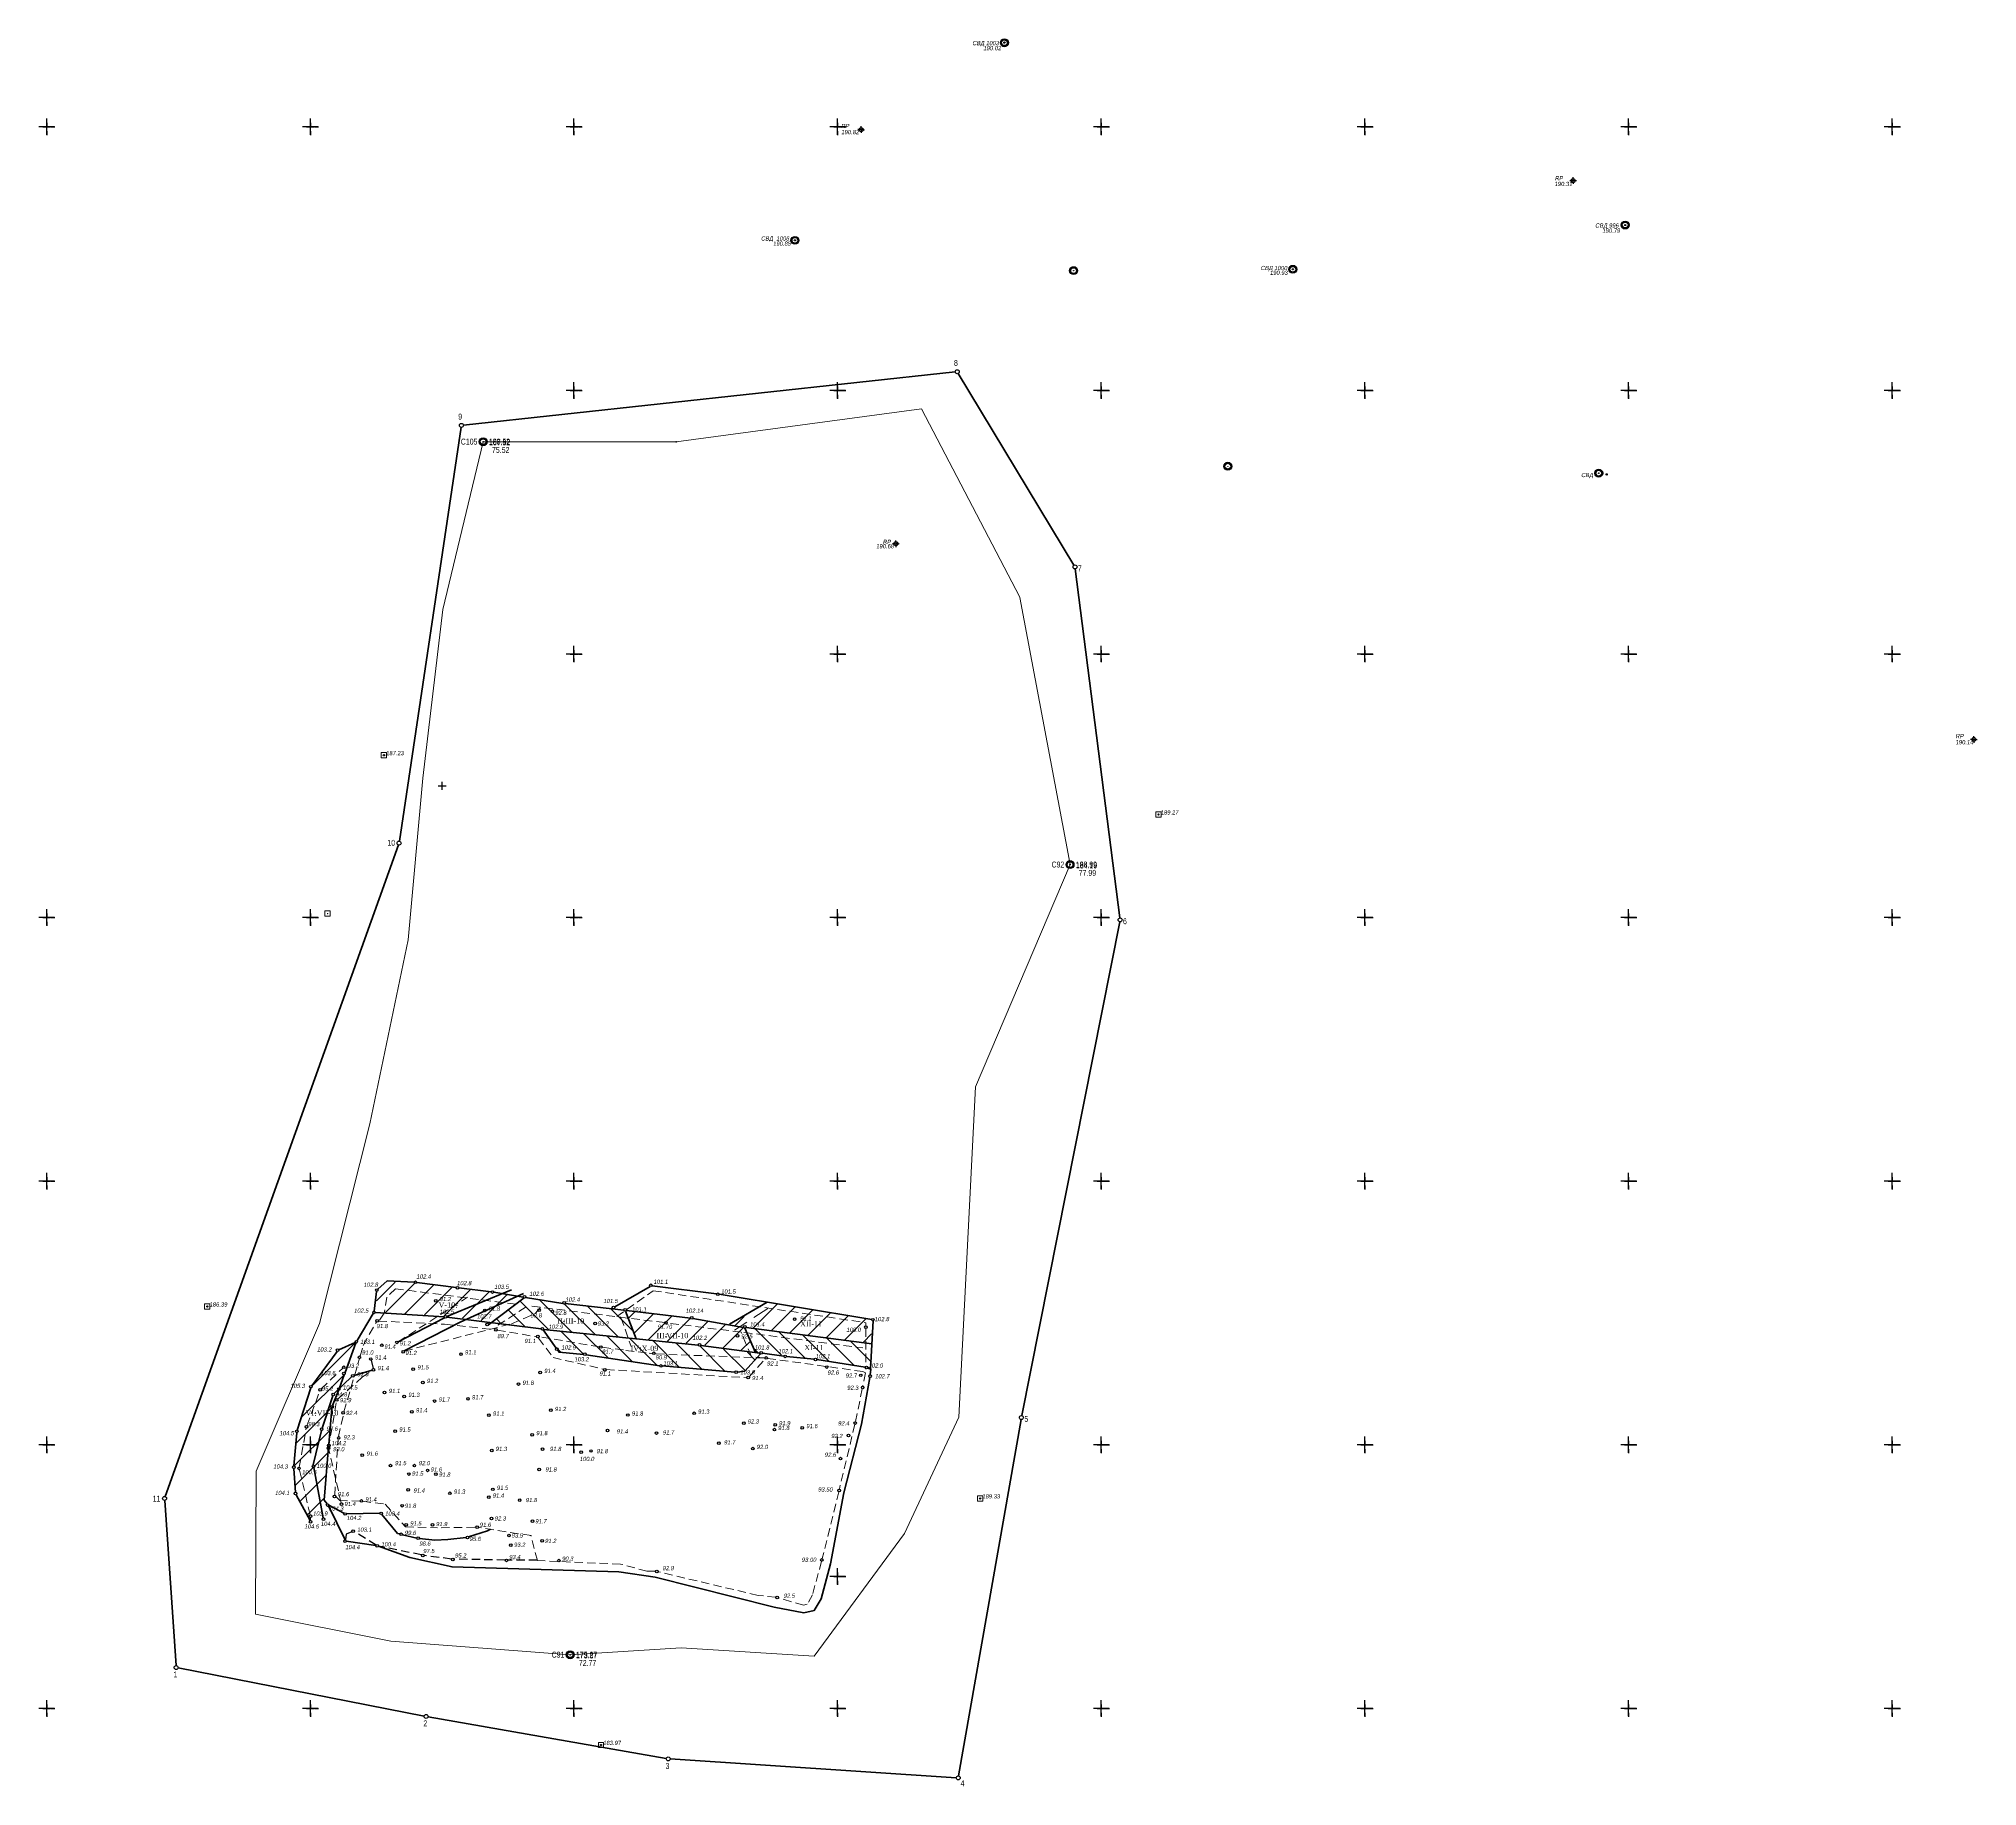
# Model space of a CAD drawing. Header units: millimetres. Extents: x 3233194 to 6468300, y 5635141 to 11269398.
# Drawn here: x 3233194 to 3234664, y 5635141 to 5636467 of the extents above.
import ezdxf
from ezdxf.enums import TextEntityAlignment as Align

# ---------------------------------------------------------------- set-up
doc = ezdxf.new("R2010")
doc.units = ezdxf.units.MM
doc.header["$LTSCALE"] = 2
doc.header["$PDMODE"] = 32
doc.header["$PDSIZE"] = 0.3
doc.linetypes.add('DASHED2', pattern=[9.525, 6.35, -3.175])
doc.linetypes.add('HIDDEN2', pattern=[4.7625, 3.175, -1.5875])
for name, color, linetype in [('POINT_OBJ', 7, 'Continuous'), ('в.доб.бровка', 7, 'Continuous'), ('ввскр.бровка', 7, 'Continuous'), ('ВЫСОТЫ', 7, 'Continuous'), ('Гірничий відвід', 7, 'Continuous'), ('ИМЕНА', 7, 'Continuous'), ('Контур запасів', 7, 'Continuous'), ('кресты', 7, 'Continuous'), ('нвскр.бровка', 7, 'Continuous'), ('ндб', 7, 'Continuous'), ('ПИКЕТЫ', 7, 'Continuous'), ('ПРОМЫШЛЕННЫЕ', 7, 'Continuous'), ('ПУНКТЫ', 7, 'Continuous'), ('РЕЛЬЕФ', 7, 'Continuous'), ('ТОКА_СТ', 1, 'Continuous')]:
    doc.layers.add(name, color=color, linetype=linetype)
doc.layers.add('вдбр', color=7, linetype='Continuous', lineweight=40)
doc.layers.add('ндбр', color=7, linetype='HIDDEN2', lineweight=20)
doc.styles.add('grad', font='grad.shx')
doc.styles.add('universw', font='universw.shx', dxfattribs={"oblique": 10})
doc.styles.add('user', font='symeteo.shx', dxfattribs={"height": 2.5})

# ---------------------------------------------------------------- blocks, each defined once
blk = doc.blocks.new('piket')
at = {"layer": 'ПИКЕТЫ', "linetype": 'Continuous'}
h = blk.add_hatch(color=7, dxfattribs=at)
edge = h.paths.add_edge_path()
edge.add_arc((0, 0), 0.3, 0, 360)
at = {"layer": 'ПИКЕТЫ', "color": 7, "linetype": 'Continuous'}
blk.add_circle((0, 0), 0.3, dxfattribs=at)
at = {"layer": 'ВЫСОТЫ', "style": 'universw', "oblique": 6}
blk.add_attdef('H', (1.88, -0.23), '', height=2, dxfattribs=at)
at = {"layer": 'ИМЕНА', "style": 'universw', "oblique": 10}
blk.add_attdef('NAME', text='', height=2, dxfattribs=at).set_placement((0, 2.37), align=Align.CENTER)
at = {"layer": 'ТОКА_СТ', "style": 'universw', "oblique": 6, "flags": 1}
blk.add_attdef('POINT', text='', height=2, dxfattribs=at).set_placement((0, -2.79), align=Align.CENTER)
blk = doc.blocks.new('89_1')
h = blk.add_hatch(color=256)
h.paths.add_polyline_path([(-1.5, 0, 1), (1.5, 0, 1)])
h.paths.add_polyline_path([(1.1, 0, -1), (-1.1, 0, -1)], flags=16)
h.paths.add_polyline_path([(0.06, 0, -1), (-0.06, 0, -1)], flags=0)
for radius in [1.5, 1.1, 0.0622]:
    blk.add_circle((0, 0), radius)
at = {"color": 7, "linetype": 'Continuous', "style": 'user', "flags": 8}
blk.add_attdef('ddddd', (2.53, -1.14), '', height=2.5, dxfattribs=at)
at = {"color": 7, "linetype": 'Continuous', "style": 'grad', "oblique": 10, "width": 0.7}
for tag, p in [('P37', (6.48, 0.16)), ('P4', (6.45, -2.94))]:
    blk.add_attdef(tag, text='', height=2.5, dxfattribs=at).set_placement(p, align=Align.CENTER)
blk = doc.blocks.new('5_1')
at = {"linetype": 'Continuous'}
h = blk.add_hatch(color=7, dxfattribs=at)
edge = h.paths.add_edge_path()
edge.add_arc((0, 0), 0.0588, 0, 360)
at = {"color": 7, "linetype": 'Continuous'}
for p, q in [((-0.75, 0), (-1.25, 0)), ((0, 0.75), (0, 1.25)), ((0.75, 0), (1.25, 0)), ((0, -0.75), (0, -1.25))]:
    blk.add_line(p, q, dxfattribs=at)
for radius in [0.75, 0.0588]:
    blk.add_circle((0, 0), radius, dxfattribs=at)
at = {"color": 7, "linetype": 'Continuous', "style": 'grad', "oblique": 10, "width": 0.7}
blk.add_attdef('P37', text='', height=2.5, dxfattribs=at).set_placement((-2, 0), align=Align.MIDDLE_RIGHT)
at = {"color": 7, "linetype": 'Continuous', "style": 'user', "flags": 8}
blk.add_attdef('ddddd', text='', height=2.5, dxfattribs=at).set_placement((2, 0), align=Align.MIDDLE_LEFT)
at = {"color": 7, "linetype": 'Continuous', "style": 'grad', "oblique": 10, "width": 0.7}
blk.add_attdef('P4', (2, 0.7), '', height=2.5, dxfattribs=at)
blk.add_attdef('P69', text='', height=2.5, dxfattribs=at).set_placement((2, -0.7), align=Align.TOP_LEFT)
blk = doc.blocks.new('POINTINV')
at = {"layer": 'ПУНКТЫ', "color": 0, "linetype": 'Continuous'}
blk.add_point((0, 0), dxfattribs=at)
at = {"layer": 'ВЫСОТЫ', "color": 0, "style": 'grad', "width": 0.7}
blk.add_attdef('POINT_H', (1.6, -0.8), '', height=1.65, dxfattribs=at)
at = {"layer": 'ИМЕНА', "color": 0, "style": 'grad', "width": 0.7}
blk.add_attdef('POINT_NAM', text='', height=1.65, dxfattribs=at).set_placement((-1.6, -0.8), align=Align.RIGHT)

msp = doc.modelspace()

# ---------------------------------------------------------------- linework, layer by layer
for p, q in [((3233450.1, 5635509.2), (3233464.4, 5635523.5)), ((3233456.7, 5635500.1), (3233479.7, 5635523.1)), ((3233471.7, 5635499.3), (3233493.7, 5635521.4)), ((3233486.6, 5635498.6), (3233507.7, 5635519.7)), ((3233501.5, 5635497.8), (3233521.6, 5635517.8)), ((3233515.5, 5635496.1), (3233535.4, 5635515.9)), ((3233529.5, 5635494.3), (3233549.2, 5635514)), ((3233573.8, 5635510.1), (3233598.4, 5635485.5)), ((3233550.4, 5635502.1), (3233562.9, 5635489.6)), ((3233559.4, 5635508.8), (3233580.9, 5635487.3)), ((3233592.6, 5635507), (3233616, 5635483.7)), ((3233610.4, 5635504.9), (3233633.5, 5635481.8)), ((3233628.2, 5635502.9), (3233644.3, 5635486.8)), ((3233641.4, 5635496.2), (3233646.2, 5635501)), ((3233645.8, 5635484.9), (3233660.2, 5635499.3)), ((3233656.3, 5635479.7), (3233674.2, 5635497.6)), ((3233670.7, 5635478.4), (3233688.2, 5635495.9)), ((3233536.9, 5635492), (3233536.9, 5635492)), ((3233541.4, 5635495.3), (3233544.8, 5635491.9)), ((3233590, 5635486.1), (3233607.2, 5635468.8)), ((3233607.5, 5635484.2), (3233625.6, 5635466.2)), ((3233625.1, 5635482.4), (3233644, 5635463.4)), ((3233685.1, 5635477), (3233701.7, 5635493.7)), ((3233699.3, 5635475.5), (3233715.1, 5635491.4)), ((3233713.1, 5635473.6), (3233728.6, 5635489.1)), ((3233737.6, 5635487.8), (3233757.4, 5635467.9)), ((3233755.6, 5635485.5), (3233775.1, 5635466)), ((3233773.6, 5635483.2), (3233793.3, 5635463.5)), ((3233791.7, 5635480.8), (3233812.2, 5635460.3)), ((3233402.1, 5635445.5), (3233434.4, 5635477.8)), ((3233587.3, 5635473), (3233590.1, 5635470.3)), ((3233588.8, 5635471.5), (3233589.7, 5635470.6)), ((3233642.7, 5635480.5), (3233662.5, 5635460.7)), ((3233660.2, 5635478.7), (3233679.9, 5635459)), ((3233677.8, 5635476.8), (3233697.1, 5635457.5)), ((3233695.4, 5635475), (3233714.3, 5635456)), ((3233713.4, 5635472.6), (3233729.6, 5635456.5)), ((3233726.9, 5635471.7), (3233733.8, 5635478.6)), ((3233731.5, 5635470.3), (3233736.9, 5635464.8)), ((3233737, 5635472.6), (3233739.8, 5635469.9)), ((3233740.5, 5635469.1), (3233740.6, 5635469)), ((3233809.7, 5635478.5), (3233825.6, 5635462.7)), ((3233393.6, 5635421.3), (3233425.8, 5635453.4)), ((3233389.3, 5635401.2), (3233417, 5635429)), ((3233388, 5635384.2), (3233415.2, 5635411.4)), ((3233388.8, 5635369.3), (3233413.6, 5635394.1)), ((3233392.2, 5635357.1), (3233412.1, 5635376.9)), ((3233397.5, 5635346.6), (3233410.7, 5635359.8))]:
    msp.add_line(p, q)
at = {"color": 7}
for p, q in [((3233722.3, 5635490.6), (3233729, 5635497.4)), ((3233735.9, 5635488.6), (3233754.2, 5635506.8)), ((3233749.9, 5635486.8), (3233767.6, 5635504.5)), ((3233763.8, 5635485), (3233781, 5635502.2)), ((3233777.7, 5635483.2), (3233794.4, 5635499.9)), ((3233791.6, 5635481.4), (3233807.8, 5635497.6)), ((3233805.5, 5635479.6), (3233821.2, 5635495.3)), ((3233819.5, 5635477.8), (3233825.7, 5635484.1)), ((3233585.3, 5635475), (3233590.3, 5635470))]:
    msp.add_line(p, q, dxfattribs=at)
at = {"color": 7, "linetype": 'Continuous', "lineweight": 40}
for points in [[(3233562.2, 5635511.4), (3233535.1, 5635491)], [(3233639.1, 5635501.5), (3233647.2, 5635480.3)], [(3233746.5, 5635508.3), (3233718, 5635491.4)], [(3233730.6, 5635489.1), (3233826, 5635476.7)]]:
    msp.add_lwpolyline(points, dxfattribs=at)
at = {"color": 7, "linetype": 'HIDDEN2', "lineweight": 20}
for points in [[(3233563.6, 5635504.6), (3233541.1, 5635489.9)], [(3233635.6, 5635496.6), (3233643.3, 5635474.7)], [(3233728.9, 5635485.3), (3233819.2, 5635473.5)]]:
    msp.add_lwpolyline(points, dxfattribs=at)
at = {"color": 2}
msp.add_lwpolyline([(3233635, 5635496.3), (3233634.7, 5635496.4)], dxfattribs=at)
at = {"color": 7, "linetype": 'DASHED2', "lineweight": 20}
msp.add_lwpolyline([(3233747, 5635503.4), (3233721.8, 5635487)], dxfattribs=at)
at = {"color": 7}
msp.add_lwpolyline([(3233446.1, 5635464.1), (3233447.6, 5635457.9)], dxfattribs=at)
at = {"layer": 'POINT_OBJ', "color": 7, "linetype": 'Continuous'}
for p in [(3233817.9, 5636397.9, 190.8), (3234357.9, 5636359.2, 190.3), (3234397.4, 5636325.5, 190.8), (3234145.3, 5636291.9, 190.9), (3233677.6, 5636160.9), (3234377.4, 5636137.2, 190.4), (3233844.2, 5636083.7, 190.7), (3234661.9, 5635935.2, 190.1)]:
    msp.add_point(p, dxfattribs=at)
at = {"layer": 'в.доб.бровка', "color": 7, "linetype": 'Continuous', "lineweight": 40}
for points in [[(3233448.4, 5635501.5), (3233450.3, 5635516.4)], [(3233451.2, 5635518), (3233458.4, 5635524.4), (3233478.7, 5635523.4)], [(3233480.7, 5635523.2), (3233510.7, 5635519.3)], [(3233512.6, 5635519), (3233537.1, 5635516)], [(3233539.1, 5635515.8), (3233561.5, 5635512.1)], [(3233591.6, 5635507.3), (3233563.2, 5635511.7)], [(3233637.9, 5635502.2), (3233593.3, 5635507.1)], [(3233688.4, 5635496), (3233639.8, 5635502)], [(3233728.7, 5635489.1), (3233690.2, 5635495.8)], [(3233737.8, 5635470), (3233729.7, 5635488.5)]]:
    msp.add_lwpolyline(points, dxfattribs=at)
at = {"layer": 'ввскр.бровка'}
msp.add_line((3233446.7, 5635498), (3233449, 5635500.2), dxfattribs=at)
at = {"layer": 'ввскр.бровка', "color": 7, "linetype": 'Continuous', "lineweight": 40}
for points in [[(3233435.4, 5635479.1), (3233447.7, 5635499.6)], [(3233426.3, 5635454.8), (3233434.5, 5635477.3)], [(3233422, 5635443.2), (3233425.7, 5635453.1)], [(3233822.9, 5635458.2), (3233825.2, 5635457.4), (3233824.8, 5635453)], [(3233416.9, 5635429.8), (3233421.3, 5635441.3)], [(3233414, 5635400.5), (3233416.4, 5635427.9)], [(3233412.7, 5635355.2), (3233410.6, 5635358), (3233413.8, 5635398.5)], [(3233425.5, 5635348.1), (3233414.1, 5635354.1)], [(3233452.7, 5635348), (3233427.4, 5635347.5)], [(3233468.1, 5635332.5), (3233466.2, 5635332.8), (3233454.3, 5635347.2)], [(3233536.6, 5635336), (3233534.3, 5635334.6), (3233520.1, 5635330.1)], [(3233518.2, 5635329.7), (3233504.4, 5635328.2), (3233494.4, 5635327.7), (3233482.7, 5635328.9)]]:
    msp.add_lwpolyline(points, dxfattribs=at)
at = {"layer": 'вдбр', "color": 7, "linetype": 'Continuous', "lineweight": 40}
for points in [[(3233561.7, 5635514.9), (3233513.7, 5635493), (3233471.2, 5635471.2)], [(3233503.5, 5635497.3), (3233552.5, 5635517.5)], [(3233630.9, 5635504.6), (3233657.9, 5635520.1)], [(3233659.3, 5635520.7), (3233708.2, 5635514.6)], [(3233710.2, 5635514.3), (3233825.9, 5635495.1)], [(3233449.3, 5635500.4), (3233501.6, 5635497.1)], [(3233466.6, 5635478), (3233501.8, 5635496.4)], [(3233503.6, 5635496.9), (3233575, 5635488.1)], [(3233576.7, 5635487.3), (3233586.5, 5635473.3)], [(3233576.9, 5635487.5), (3233646.9, 5635480.4)], [(3233827, 5635494), (3233825, 5635457.8)], [(3233420.3, 5635470.9), (3233401.2, 5635444.8)], [(3233434, 5635477.7), (3233421.7, 5635472.1)], [(3233587.7, 5635471.7), (3233588.7, 5635470.2), (3233607.3, 5635468.5)], [(3233609.2, 5635468.3), (3233665, 5635460)], [(3233647.2, 5635480.3), (3233694.3, 5635475.6)], [(3233696.2, 5635475.3), (3233741.1, 5635469.6)], [(3233724.1, 5635455.2), (3233729.6, 5635455.8), (3233741.6, 5635468.9)], [(3233743.1, 5635469.4), (3233759.1, 5635467.2)], [(3233761.1, 5635467), (3233782.1, 5635465)], [(3233431.6, 5635451.7), (3233418.1, 5635438.9)], [(3233446.8, 5635456.7), (3233433.3, 5635452.6)], [(3233784.1, 5635464.7), (3233821, 5635458.8)], [(3233400.4, 5635443.2), (3233390, 5635411.1)], [(3233417.1, 5635437.2), (3233408.9, 5635412.7)], [(3233824.5, 5635451), (3233818.1, 5635415.6), (3233804.6, 5635363.6), (3233794.5, 5635309.6), (3233787.5, 5635283), (3233782.2, 5635274.3), (3233774.4, 5635272.5), (3233751.9, 5635276.9), (3233661.7, 5635299.5), (3233634.1, 5635303.5), (3233507.5, 5635307.4), (3233475.5, 5635314.6), (3233451.8, 5635323)], [(3233389.7, 5635409.2), (3233387.6, 5635384)], [(3233408.4, 5635410.8), (3233402.2, 5635384.7)], [(3233387.6, 5635382), (3233388.7, 5635363.9)], [(3233402.6, 5635382.7), (3233409.8, 5635344.6)], [(3233389.3, 5635362.1), (3233399.8, 5635342.5)], [(3233426.4, 5635327.9), (3233413.9, 5635353.6)], [(3233449.8, 5635323.5), (3233427.3, 5635326.9)], [(3233469.8, 5635331.7), (3233480.7, 5635329.2)]]:
    msp.add_lwpolyline(points, dxfattribs=at)
at = {"layer": 'Гірничий відвід', "color": 7, "linetype": 'Continuous', "lineweight": 40}
for points in [[(3233516.1, 5636173.7), (3233889.2, 5636214.1)], [(3233891.5, 5636212.9), (3233979.3, 5636067.4)], [(3233467.6, 5635858), (3233514.4, 5636172)], [(3233980.3, 5636064.6), (3234014.1, 5635799.8)], [(3233289.9, 5635360.7), (3233466.9, 5635855.1)], [(3234014, 5635796.8), (3233939.7, 5635422.2)], [(3233939.2, 5635419.2), (3233891.8, 5635148.7)], [(3233298.1, 5635232.5), (3233289.5, 5635357.8)], [(3233299.7, 5635230.7), (3233486.3, 5635194.2)], [(3233489.3, 5635193.6), (3233670, 5635161.9)], [(3233890, 5635147.4), (3233673, 5635161.6)]]:
    msp.add_lwpolyline(points, dxfattribs=at)
at = {"layer": 'Контур запасів', "color": 5, "lineweight": 15}
for points in [[(3233358.5, 5635271.5), (3233358.8, 5635380), (3233406.9, 5635492), (3233445.1, 5635643.6), (3233474.1, 5635783.2), (3233485.4, 5635905.9), (3233500.6, 5636033.7), (3233531.1, 5636161.1), (3233677.6, 5636160.9), (3233863.6, 5636186.1), (3233938.3, 5636043.1), (3233938.3, 5636043)], [(3233938.3, 5636043), (3233976.3, 5635840.2), (3233904.7, 5635671.6)], [(3233904.7, 5635671.7), (3233892, 5635420.9), (3233850.8, 5635332.6), (3233782.3, 5635239.7), (3233681.4, 5635245.9), (3233597.1, 5635240.7), (3233461.1, 5635251), (3233358.5, 5635271.5)]]:
    msp.add_lwpolyline(points, dxfattribs=at)
at = {"layer": 'кресты'}
for p, q in [((3233200, 5636400), (3233194, 5636400)), ((3233200, 5636400.3), (3233200, 5636406.3)), ((3233206, 5636400), (3233200, 5636400)), ((3233200, 5636394), (3233200, 5636400)), ((3233400, 5636400), (3233394, 5636400)), ((3233400, 5636400.3), (3233400, 5636406.3)), ((3233406, 5636400), (3233400, 5636400)), ((3233400, 5636394), (3233400, 5636400)), ((3233600, 5636400), (3233594, 5636400)), ((3233600, 5636400.3), (3233600, 5636406.3)), ((3233606, 5636400), (3233600, 5636400)), ((3233600, 5636394), (3233600, 5636400)), ((3233800, 5636400), (3233794, 5636400)), ((3233800, 5636400.3), (3233800, 5636406.3)), ((3233806, 5636400), (3233800, 5636400)), ((3233800, 5636394), (3233800, 5636400)), ((3234000, 5636400), (3233994, 5636400)), ((3234000, 5636400.3), (3234000, 5636406.3)), ((3234006, 5636400), (3234000, 5636400)), ((3234000, 5636394), (3234000, 5636400)), ((3234200, 5636400), (3234194, 5636400)), ((3234200, 5636400.3), (3234200, 5636406.3)), ((3234206, 5636400), (3234200, 5636400)), ((3234200, 5636394), (3234200, 5636400)), ((3234400, 5636400), (3234394, 5636400)), ((3234400, 5636400.3), (3234400, 5636406.3)), ((3234406, 5636400), (3234400, 5636400)), ((3234400, 5636394), (3234400, 5636400)), ((3234600, 5636400), (3234594, 5636400)), ((3234600, 5636400.3), (3234600, 5636406.3)), ((3234606, 5636400), (3234600, 5636400)), ((3234600, 5636394), (3234600, 5636400)), ((3233600, 5636200.3), (3233600, 5636206.3)), ((3233800, 5636200.3), (3233800, 5636206.3)), ((3234000, 5636200.3), (3234000, 5636206.3)), ((3234200, 5636200.3), (3234200, 5636206.3)), ((3234400, 5636200.3), (3234400, 5636206.3)), ((3234600, 5636200.3), (3234600, 5636206.3)), ((3233600, 5636200), (3233594, 5636200)), ((3233606, 5636200), (3233600, 5636200)), ((3233600, 5636194), (3233600, 5636200)), ((3233800, 5636200), (3233794, 5636200)), ((3233806, 5636200), (3233800, 5636200)), ((3233800, 5636194), (3233800, 5636200)), ((3234000, 5636200), (3233994, 5636200)), ((3234006, 5636200), (3234000, 5636200)), ((3234000, 5636194), (3234000, 5636200)), ((3234200, 5636200), (3234194, 5636200)), ((3234206, 5636200), (3234200, 5636200)), ((3234200, 5636194), (3234200, 5636200)), ((3234400, 5636200), (3234394, 5636200)), ((3234406, 5636200), (3234400, 5636200)), ((3234400, 5636194), (3234400, 5636200)), ((3234600, 5636200), (3234594, 5636200)), ((3234606, 5636200), (3234600, 5636200)), ((3234600, 5636194), (3234600, 5636200)), ((3233600, 5636000), (3233594, 5636000)), ((3233600, 5636000.3), (3233600, 5636006.3)), ((3233606, 5636000), (3233600, 5636000)), ((3233600, 5635994), (3233600, 5636000)), ((3233800, 5636000), (3233794, 5636000)), ((3233800, 5636000.3), (3233800, 5636006.3)), ((3233806, 5636000), (3233800, 5636000)), ((3233800, 5635994), (3233800, 5636000)), ((3234000, 5636000), (3233994, 5636000)), ((3234000, 5636000.3), (3234000, 5636006.3)), ((3234006, 5636000), (3234000, 5636000)), ((3234000, 5635994), (3234000, 5636000)), ((3234200, 5636000), (3234194, 5636000)), ((3234200, 5636000.3), (3234200, 5636006.3)), ((3234206, 5636000), (3234200, 5636000)), ((3234200, 5635994), (3234200, 5636000)), ((3234400, 5636000), (3234394, 5636000)), ((3234400, 5636000.3), (3234400, 5636006.3)), ((3234406, 5636000), (3234400, 5636000)), ((3234400, 5635994), (3234400, 5636000)), ((3234600, 5636000), (3234594, 5636000)), ((3234600, 5636000.3), (3234600, 5636006.3)), ((3234606, 5636000), (3234600, 5636000)), ((3234600, 5635994), (3234600, 5636000)), ((3233200, 5635800.3), (3233200, 5635806.3)), ((3233400, 5635800.3), (3233400, 5635806.3)), ((3233600, 5635800.3), (3233600, 5635806.3)), ((3233800, 5635800.3), (3233800, 5635806.3)), ((3234000, 5635800.3), (3234000, 5635806.3)), ((3234200, 5635800.3), (3234200, 5635806.3)), ((3234400, 5635800.3), (3234400, 5635806.3)), ((3234600, 5635800.3), (3234600, 5635806.3)), ((3233200, 5635800), (3233194, 5635800)), ((3233206, 5635800), (3233200, 5635800)), ((3233200, 5635794), (3233200, 5635800)), ((3233400, 5635800), (3233394, 5635800)), ((3233406, 5635800), (3233400, 5635800)), ((3233400, 5635794), (3233400, 5635800)), ((3233600, 5635800), (3233594, 5635800)), ((3233606, 5635800), (3233600, 5635800)), ((3233600, 5635794), (3233600, 5635800)), ((3233800, 5635800), (3233794, 5635800)), ((3233806, 5635800), (3233800, 5635800)), ((3233800, 5635794), (3233800, 5635800)), ((3234000, 5635800), (3233994, 5635800)), ((3234006, 5635800), (3234000, 5635800)), ((3234000, 5635794), (3234000, 5635800)), ((3234200, 5635800), (3234194, 5635800)), ((3234206, 5635800), (3234200, 5635800)), ((3234200, 5635794), (3234200, 5635800)), ((3234400, 5635800), (3234394, 5635800)), ((3234406, 5635800), (3234400, 5635800)), ((3234400, 5635794), (3234400, 5635800)), ((3234600, 5635800), (3234594, 5635800)), ((3234606, 5635800), (3234600, 5635800)), ((3234600, 5635794), (3234600, 5635800)), ((3233200, 5635600), (3233194, 5635600)), ((3233200, 5635600.3), (3233200, 5635606.3)), ((3233206, 5635600), (3233200, 5635600)), ((3233200, 5635594), (3233200, 5635600)), ((3233400, 5635600), (3233394, 5635600)), ((3233400, 5635600.3), (3233400, 5635606.3)), ((3233406, 5635600), (3233400, 5635600)), ((3233400, 5635594), (3233400, 5635600)), ((3233600, 5635600), (3233594, 5635600)), ((3233600, 5635600.3), (3233600, 5635606.3)), ((3233606, 5635600), (3233600, 5635600)), ((3233600, 5635594), (3233600, 5635600)), ((3233800, 5635600), (3233794, 5635600)), ((3233800, 5635600.3), (3233800, 5635606.3)), ((3233806, 5635600), (3233800, 5635600)), ((3233800, 5635594), (3233800, 5635600)), ((3234000, 5635600), (3233994, 5635600)), ((3234000, 5635600.3), (3234000, 5635606.3)), ((3234006, 5635600), (3234000, 5635600)), ((3234000, 5635594), (3234000, 5635600)), ((3234200, 5635600), (3234194, 5635600)), ((3234200, 5635600.3), (3234200, 5635606.3)), ((3234206, 5635600), (3234200, 5635600)), ((3234200, 5635594), (3234200, 5635600)), ((3234400, 5635600), (3234394, 5635600)), ((3234400, 5635600.3), (3234400, 5635606.3)), ((3234406, 5635600), (3234400, 5635600)), ((3234400, 5635594), (3234400, 5635600)), ((3234600, 5635600), (3234594, 5635600)), ((3234600, 5635600.3), (3234600, 5635606.3)), ((3234606, 5635600), (3234600, 5635600)), ((3234600, 5635594), (3234600, 5635600)), ((3233200, 5635400), (3233194, 5635400)), ((3233200, 5635400.3), (3233200, 5635406.3)), ((3233206, 5635400), (3233200, 5635400)), ((3233200, 5635394), (3233200, 5635400)), ((3233400, 5635400), (3233394, 5635400)), ((3233400, 5635400.3), (3233400, 5635406.3)), ((3233406, 5635400), (3233400, 5635400)), ((3233400, 5635394), (3233400, 5635400)), ((3233600, 5635400), (3233594, 5635400)), ((3233600, 5635400.3), (3233600, 5635406.3)), ((3233606, 5635400), (3233600, 5635400)), ((3233600, 5635394), (3233600, 5635400)), ((3233800, 5635400), (3233794, 5635400)), ((3233800, 5635400.3), (3233800, 5635406.3)), ((3233806, 5635400), (3233800, 5635400)), ((3233800, 5635394), (3233800, 5635400)), ((3234000, 5635400), (3233994, 5635400)), ((3234000, 5635400.3), (3234000, 5635406.3)), ((3234006, 5635400), (3234000, 5635400)), ((3234000, 5635394), (3234000, 5635400)), ((3234200, 5635400), (3234194, 5635400)), ((3234200, 5635400.3), (3234200, 5635406.3)), ((3234206, 5635400), (3234200, 5635400)), ((3234200, 5635394), (3234200, 5635400)), ((3234400, 5635400), (3234394, 5635400)), ((3234400, 5635400.3), (3234400, 5635406.3)), ((3234406, 5635400), (3234400, 5635400)), ((3234400, 5635394), (3234400, 5635400)), ((3234600, 5635400), (3234594, 5635400)), ((3234600, 5635400.3), (3234600, 5635406.3)), ((3234606, 5635400), (3234600, 5635400)), ((3234600, 5635394), (3234600, 5635400)), ((3233800, 5635300.3), (3233800, 5635306.3)), ((3233800, 5635300), (3233794, 5635300)), ((3233806, 5635300), (3233800, 5635300)), ((3233800, 5635294), (3233800, 5635300)), ((3233200, 5635200.3), (3233200, 5635206.3)), ((3233400, 5635200.3), (3233400, 5635206.3)), ((3233600, 5635200.3), (3233600, 5635206.3)), ((3233800, 5635200.3), (3233800, 5635206.3)), ((3234000, 5635200.3), (3234000, 5635206.3)), ((3234200, 5635200.3), (3234200, 5635206.3)), ((3234400, 5635200.3), (3234400, 5635206.3)), ((3234600, 5635200.3), (3234600, 5635206.3)), ((3233200, 5635200), (3233194, 5635200)), ((3233206, 5635200), (3233200, 5635200)), ((3233200, 5635194), (3233200, 5635200)), ((3233400, 5635200), (3233394, 5635200)), ((3233406, 5635200), (3233400, 5635200)), ((3233400, 5635194), (3233400, 5635200)), ((3233600, 5635200), (3233594, 5635200)), ((3233606, 5635200), (3233600, 5635200)), ((3233600, 5635194), (3233600, 5635200)), ((3233800, 5635200), (3233794, 5635200)), ((3233806, 5635200), (3233800, 5635200)), ((3233800, 5635194), (3233800, 5635200)), ((3234000, 5635200), (3233994, 5635200)), ((3234006, 5635200), (3234000, 5635200)), ((3234000, 5635194), (3234000, 5635200)), ((3234200, 5635200), (3234194, 5635200)), ((3234206, 5635200), (3234200, 5635200)), ((3234200, 5635194), (3234200, 5635200)), ((3234400, 5635200), (3234394, 5635200)), ((3234406, 5635200), (3234400, 5635200)), ((3234400, 5635194), (3234400, 5635200)), ((3234600, 5635200), (3234594, 5635200)), ((3234606, 5635200), (3234600, 5635200)), ((3234600, 5635194), (3234600, 5635200))]:
    msp.add_line(p, q, dxfattribs=at)
at = {"layer": 'кресты', "color": 7, "linetype": 'Continuous'}
for p, q in [((3233197, 5636400), (3233203, 5636400)), ((3233197, 5636400), (3233203, 5636400)), ((3233197, 5636400), (3233200, 5636400)), ((3233200, 5636397), (3233200, 5636403)), ((3233200, 5636397), (3233200, 5636403)), ((3233200, 5636403), (3233200, 5636400)), ((3233200, 5636396.7), (3233200, 5636393.7)), ((3233203.3, 5636400), (3233206.3, 5636400)), ((3233397, 5636400), (3233403, 5636400)), ((3233397, 5636400), (3233403, 5636400)), ((3233397, 5636400), (3233400, 5636400)), ((3233400, 5636397), (3233400, 5636403)), ((3233400, 5636397), (3233400, 5636403)), ((3233400, 5636403), (3233400, 5636400)), ((3233400, 5636396.7), (3233400, 5636393.7)), ((3233403.3, 5636400), (3233406.3, 5636400)), ((3233597, 5636400), (3233603, 5636400)), ((3233597, 5636400), (3233603, 5636400)), ((3233597, 5636400), (3233600, 5636400)), ((3233600, 5636397), (3233600, 5636403)), ((3233600, 5636397), (3233600, 5636403)), ((3233600, 5636403), (3233600, 5636400)), ((3233600, 5636396.7), (3233600, 5636393.7)), ((3233603.3, 5636400), (3233606.3, 5636400)), ((3233797, 5636400), (3233803, 5636400)), ((3233797, 5636400), (3233803, 5636400)), ((3233797, 5636400), (3233800, 5636400)), ((3233800, 5636397), (3233800, 5636403)), ((3233800, 5636397), (3233800, 5636403)), ((3233800, 5636403), (3233800, 5636400)), ((3233800, 5636396.7), (3233800, 5636393.7)), ((3233803.3, 5636400), (3233806.3, 5636400)), ((3233997, 5636400), (3234003, 5636400)), ((3233997, 5636400), (3234003, 5636400)), ((3233997, 5636400), (3234000, 5636400)), ((3234000, 5636397), (3234000, 5636403)), ((3234000, 5636403), (3234000, 5636400)), ((3234000, 5636396.7), (3234000, 5636393.7)), ((3234003.3, 5636400), (3234006.3, 5636400)), ((3234197, 5636400), (3234203, 5636400)), ((3234197, 5636400), (3234203, 5636400)), ((3234197, 5636400), (3234200, 5636400)), ((3234200, 5636397), (3234200, 5636403)), ((3234200, 5636397), (3234200, 5636403)), ((3234200, 5636403), (3234200, 5636400)), ((3234200, 5636396.7), (3234200, 5636393.7)), ((3234203.3, 5636400), (3234206.3, 5636400)), ((3234397, 5636400), (3234403, 5636400)), ((3234397, 5636400), (3234403, 5636400)), ((3234397, 5636400), (3234400, 5636400)), ((3234400, 5636397), (3234400, 5636403)), ((3234400, 5636397), (3234400, 5636403)), ((3234400, 5636403), (3234400, 5636400)), ((3234400, 5636396.7), (3234400, 5636393.7)), ((3234403.3, 5636400), (3234406.3, 5636400)), ((3234597, 5636400), (3234603, 5636400)), ((3234597, 5636400), (3234600, 5636400)), ((3234600, 5636397), (3234600, 5636403)), ((3234600, 5636403), (3234600, 5636400)), ((3234600, 5636396.7), (3234600, 5636393.7)), ((3234603.3, 5636400), (3234606.3, 5636400)), ((3233600, 5636197), (3233600, 5636203)), ((3233600, 5636197), (3233600, 5636203)), ((3233600, 5636203), (3233600, 5636200)), ((3233800, 5636197), (3233800, 5636203)), ((3233800, 5636203), (3233800, 5636200)), ((3234000, 5636197), (3234000, 5636203)), ((3234000, 5636197), (3234000, 5636203)), ((3234000, 5636203), (3234000, 5636200)), ((3234200, 5636197), (3234200, 5636203)), ((3234200, 5636197), (3234200, 5636203)), ((3234200, 5636203), (3234200, 5636200)), ((3234400, 5636197), (3234400, 5636203)), ((3234400, 5636197), (3234400, 5636203)), ((3234400, 5636203), (3234400, 5636200)), ((3234600, 5636197), (3234600, 5636203)), ((3234600, 5636203), (3234600, 5636200)), ((3233597, 5636200), (3233603, 5636200)), ((3233597, 5636200), (3233603, 5636200)), ((3233597, 5636200), (3233600, 5636200)), ((3233600, 5636196.7), (3233600, 5636193.7)), ((3233603.3, 5636200), (3233606.3, 5636200)), ((3233797, 5636200), (3233803, 5636200)), ((3233797, 5636200), (3233800, 5636200)), ((3233800, 5636196.7), (3233800, 5636193.7)), ((3233803.3, 5636200), (3233806.3, 5636200)), ((3233997, 5636200), (3234003, 5636200)), ((3233997, 5636200), (3234003, 5636200)), ((3233997, 5636200), (3234000, 5636200)), ((3234000, 5636196.7), (3234000, 5636193.7)), ((3234003.3, 5636200), (3234006.3, 5636200)), ((3234197, 5636200), (3234203, 5636200)), ((3234197, 5636200), (3234203, 5636200)), ((3234197, 5636200), (3234200, 5636200)), ((3234200, 5636196.7), (3234200, 5636193.7)), ((3234203.3, 5636200), (3234206.3, 5636200)), ((3234397, 5636200), (3234403, 5636200)), ((3234397, 5636200), (3234403, 5636200)), ((3234397, 5636200), (3234400, 5636200)), ((3234400, 5636196.7), (3234400, 5636193.7)), ((3234403.3, 5636200), (3234406.3, 5636200)), ((3234597, 5636200), (3234603, 5636200)), ((3234597, 5636200), (3234600, 5636200)), ((3234600, 5636196.7), (3234600, 5636193.7)), ((3234603.3, 5636200), (3234606.3, 5636200)), ((3233597, 5636000), (3233603, 5636000)), ((3233597, 5636000), (3233603, 5636000)), ((3233597, 5636000), (3233600, 5636000)), ((3233600, 5635997), (3233600, 5636003)), ((3233600, 5635997), (3233600, 5636003)), ((3233600, 5636003), (3233600, 5636000)), ((3233600, 5635996.7), (3233600, 5635993.7)), ((3233603.3, 5636000), (3233606.3, 5636000)), ((3233797, 5636000), (3233803, 5636000)), ((3233797, 5636000), (3233803, 5636000)), ((3233797, 5636000), (3233800, 5636000)), ((3233800, 5635997), (3233800, 5636003)), ((3233800, 5635997), (3233800, 5636003)), ((3233800, 5636003), (3233800, 5636000)), ((3233800, 5635996.7), (3233800, 5635993.7)), ((3233803.3, 5636000), (3233806.3, 5636000)), ((3233997, 5636000), (3234003, 5636000)), ((3233997, 5636000), (3234003, 5636000)), ((3233997, 5636000), (3234000, 5636000)), ((3234000, 5635997), (3234000, 5636003)), ((3234000, 5635997), (3234000, 5636003)), ((3234000, 5636003), (3234000, 5636000)), ((3234000, 5635996.7), (3234000, 5635993.7)), ((3234003.3, 5636000), (3234006.3, 5636000)), ((3234197, 5636000), (3234203, 5636000)), ((3234197, 5636000), (3234203, 5636000)), ((3234197, 5636000), (3234200, 5636000)), ((3234200, 5635997), (3234200, 5636003)), ((3234200, 5635997), (3234200, 5636003)), ((3234200, 5636003), (3234200, 5636000)), ((3234200, 5635996.7), (3234200, 5635993.7)), ((3234203.3, 5636000), (3234206.3, 5636000)), ((3234397, 5636000), (3234403, 5636000)), ((3234397, 5636000), (3234403, 5636000)), ((3234397, 5636000), (3234400, 5636000)), ((3234400, 5635997), (3234400, 5636003)), ((3234400, 5635997), (3234400, 5636003)), ((3234400, 5636003), (3234400, 5636000)), ((3234400, 5635996.7), (3234400, 5635993.7)), ((3234403.3, 5636000), (3234406.3, 5636000)), ((3234597, 5636000), (3234603, 5636000)), ((3234597, 5636000), (3234600, 5636000)), ((3234600, 5635997), (3234600, 5636003)), ((3234600, 5636003), (3234600, 5636000)), ((3234600, 5635996.7), (3234600, 5635993.7)), ((3234603.3, 5636000), (3234606.3, 5636000)), ((3233197, 5635800), (3233203, 5635800)), ((3233197, 5635800), (3233203, 5635800)), ((3233197, 5635800), (3233200, 5635800)), ((3233200, 5635797), (3233200, 5635803)), ((3233200, 5635797), (3233200, 5635803)), ((3233200, 5635803), (3233200, 5635800)), ((3233200, 5635796.7), (3233200, 5635793.7)), ((3233203.3, 5635800), (3233206.3, 5635800)), ((3233397, 5635800), (3233403, 5635800)), ((3233397, 5635800), (3233403, 5635800)), ((3233397, 5635800), (3233400, 5635800)), ((3233400, 5635797), (3233400, 5635803)), ((3233400, 5635797), (3233400, 5635803)), ((3233400, 5635803), (3233400, 5635800)), ((3233400, 5635796.7), (3233400, 5635793.7)), ((3233403.3, 5635800), (3233406.3, 5635800)), ((3233597, 5635800), (3233603, 5635800)), ((3233597, 5635800), (3233600, 5635800)), ((3233600, 5635797), (3233600, 5635803)), ((3233600, 5635803), (3233600, 5635800)), ((3233600, 5635796.7), (3233600, 5635793.7)), ((3233603.3, 5635800), (3233606.3, 5635800)), ((3233797, 5635800), (3233803, 5635800)), ((3233797, 5635800), (3233803, 5635800)), ((3233797, 5635800), (3233800, 5635800)), ((3233800, 5635797), (3233800, 5635803)), ((3233800, 5635797), (3233800, 5635803)), ((3233800, 5635803), (3233800, 5635800)), ((3233800, 5635796.7), (3233800, 5635793.7)), ((3233803.3, 5635800), (3233806.3, 5635800)), ((3233997, 5635800), (3234003, 5635800)), ((3233997, 5635800), (3234000, 5635800)), ((3234000, 5635797), (3234000, 5635803)), ((3234000, 5635803), (3234000, 5635800)), ((3234000, 5635796.7), (3234000, 5635793.7)), ((3234003.3, 5635800), (3234006.3, 5635800)), ((3234197, 5635800), (3234203, 5635800)), ((3234197, 5635800), (3234203, 5635800)), ((3234197, 5635800), (3234200, 5635800)), ((3234200, 5635797), (3234200, 5635803)), ((3234200, 5635797), (3234200, 5635803)), ((3234200, 5635803), (3234200, 5635800)), ((3234200, 5635796.7), (3234200, 5635793.7)), ((3234203.3, 5635800), (3234206.3, 5635800)), ((3234397, 5635800), (3234403, 5635800)), ((3234397, 5635800), (3234403, 5635800)), ((3234397, 5635800), (3234400, 5635800)), ((3234400, 5635797), (3234400, 5635803)), ((3234400, 5635797), (3234400, 5635803)), ((3234400, 5635803), (3234400, 5635800)), ((3234400, 5635796.7), (3234400, 5635793.7)), ((3234403.3, 5635800), (3234406.3, 5635800)), ((3234597, 5635800), (3234603, 5635800)), ((3234597, 5635800), (3234600, 5635800)), ((3234600, 5635797), (3234600, 5635803)), ((3234600, 5635803), (3234600, 5635800)), ((3234600, 5635796.7), (3234600, 5635793.7)), ((3234603.3, 5635800), (3234606.3, 5635800)), ((3233197, 5635600), (3233203, 5635600)), ((3233197, 5635600), (3233203, 5635600)), ((3233197, 5635600), (3233200, 5635600)), ((3233200, 5635597), (3233200, 5635603)), ((3233200, 5635597), (3233200, 5635603)), ((3233200, 5635603), (3233200, 5635600)), ((3233203.3, 5635600), (3233206.3, 5635600)), ((3233397, 5635600), (3233403, 5635600)), ((3233397, 5635600), (3233400, 5635600)), ((3233400, 5635597), (3233400, 5635603)), ((3233400, 5635603), (3233400, 5635600)), ((3233403.3, 5635600), (3233406.3, 5635600)), ((3233597, 5635600), (3233603, 5635600)), ((3233597, 5635600), (3233600, 5635600)), ((3233600, 5635597), (3233600, 5635603)), ((3233600, 5635603), (3233600, 5635600)), ((3233603.3, 5635600), (3233606.3, 5635600)), ((3233797, 5635600), (3233803, 5635600)), ((3233797, 5635600), (3233803, 5635600)), ((3233797, 5635600), (3233800, 5635600)), ((3233800, 5635597), (3233800, 5635603)), ((3233800, 5635597), (3233800, 5635603)), ((3233800, 5635603), (3233800, 5635600)), ((3233803.3, 5635600), (3233806.3, 5635600)), ((3233997, 5635600), (3234003, 5635600)), ((3233997, 5635600), (3234003, 5635600)), ((3233997, 5635600), (3234000, 5635600)), ((3234000, 5635597), (3234000, 5635603)), ((3234000, 5635597), (3234000, 5635603)), ((3234000, 5635603), (3234000, 5635600)), ((3234003.3, 5635600), (3234006.3, 5635600)), ((3234197, 5635600), (3234203, 5635600)), ((3234197, 5635600), (3234203, 5635600)), ((3234197, 5635600), (3234200, 5635600)), ((3234200, 5635597), (3234200, 5635603)), ((3234200, 5635597), (3234200, 5635603)), ((3234200, 5635603), (3234200, 5635600)), ((3234203.3, 5635600), (3234206.3, 5635600)), ((3234397, 5635600), (3234403, 5635600)), ((3234397, 5635600), (3234403, 5635600)), ((3234397, 5635600), (3234400, 5635600)), ((3234400, 5635597), (3234400, 5635603)), ((3234400, 5635597), (3234400, 5635603)), ((3234400, 5635603), (3234400, 5635600)), ((3234403.3, 5635600), (3234406.3, 5635600)), ((3234597, 5635600), (3234603, 5635600)), ((3234597, 5635600), (3234600, 5635600)), ((3234600, 5635597), (3234600, 5635603)), ((3234600, 5635603), (3234600, 5635600)), ((3234603.3, 5635600), (3234606.3, 5635600)), ((3233200, 5635596.7), (3233200, 5635593.7)), ((3233400, 5635596.7), (3233400, 5635593.7)), ((3233600, 5635596.7), (3233600, 5635593.7)), ((3233800, 5635596.7), (3233800, 5635593.7)), ((3234000, 5635596.7), (3234000, 5635593.7)), ((3234200, 5635596.7), (3234200, 5635593.7)), ((3234400, 5635596.7), (3234400, 5635593.7)), ((3234600, 5635596.7), (3234600, 5635593.7)), ((3233197, 5635400), (3233203, 5635400)), ((3233197, 5635400), (3233203, 5635400)), ((3233197, 5635400), (3233200, 5635400)), ((3233200, 5635397), (3233200, 5635403)), ((3233200, 5635397), (3233200, 5635403)), ((3233200, 5635403), (3233200, 5635400)), ((3233200, 5635396.7), (3233200, 5635393.7)), ((3233203.3, 5635400), (3233206.3, 5635400)), ((3233397, 5635400), (3233403, 5635400)), ((3233397, 5635400), (3233400, 5635400)), ((3233400, 5635397), (3233400, 5635403)), ((3233400, 5635403), (3233400, 5635400)), ((3233400, 5635396.7), (3233400, 5635393.7)), ((3233403.3, 5635400), (3233406.3, 5635400)), ((3233597, 5635400), (3233603, 5635400)), ((3233597, 5635400), (3233600, 5635400)), ((3233600, 5635397), (3233600, 5635403)), ((3233600, 5635403), (3233600, 5635400)), ((3233600, 5635396.7), (3233600, 5635393.7)), ((3233603.3, 5635400), (3233606.3, 5635400)), ((3233797, 5635400), (3233803, 5635400)), ((3233797, 5635400), (3233800, 5635400)), ((3233800, 5635397), (3233800, 5635403)), ((3233800, 5635403), (3233800, 5635400)), ((3233800, 5635396.7), (3233800, 5635393.7)), ((3233803.3, 5635400), (3233806.3, 5635400)), ((3233997, 5635400), (3234003, 5635400)), ((3233997, 5635400), (3234003, 5635400)), ((3233997, 5635400), (3234000, 5635400)), ((3234000, 5635397), (3234000, 5635403)), ((3234000, 5635397), (3234000, 5635403)), ((3234000, 5635403), (3234000, 5635400)), ((3234000, 5635396.7), (3234000, 5635393.7)), ((3234003.3, 5635400), (3234006.3, 5635400)), ((3234197, 5635400), (3234203, 5635400)), ((3234197, 5635400), (3234203, 5635400)), ((3234197, 5635400), (3234200, 5635400)), ((3234200, 5635397), (3234200, 5635403)), ((3234200, 5635397), (3234200, 5635403)), ((3234200, 5635403), (3234200, 5635400)), ((3234200, 5635396.7), (3234200, 5635393.7)), ((3234203.3, 5635400), (3234206.3, 5635400)), ((3234397, 5635400), (3234403, 5635400)), ((3234397, 5635400), (3234403, 5635400)), ((3234397, 5635400), (3234400, 5635400)), ((3234400, 5635397), (3234400, 5635403)), ((3234400, 5635397), (3234400, 5635403)), ((3234400, 5635403), (3234400, 5635400)), ((3234400, 5635396.7), (3234400, 5635393.7)), ((3234403.3, 5635400), (3234406.3, 5635400)), ((3234597, 5635400), (3234603, 5635400)), ((3234597, 5635400), (3234600, 5635400)), ((3234600, 5635397), (3234600, 5635403)), ((3234600, 5635403), (3234600, 5635400)), ((3234600, 5635396.7), (3234600, 5635393.7)), ((3234603.3, 5635400), (3234606.3, 5635400)), ((3233797, 5635300), (3233803, 5635300)), ((3233797, 5635300), (3233800, 5635300)), ((3233800, 5635297), (3233800, 5635303)), ((3233800, 5635303), (3233800, 5635300)), ((3233800, 5635296.7), (3233800, 5635293.7)), ((3233803.3, 5635300), (3233806.3, 5635300)), ((3233200, 5635197), (3233200, 5635203)), ((3233200, 5635197), (3233200, 5635203)), ((3233200, 5635203), (3233200, 5635200)), ((3233400, 5635197), (3233400, 5635203)), ((3233400, 5635203), (3233400, 5635200)), ((3233600, 5635197), (3233600, 5635203)), ((3233600, 5635203), (3233600, 5635200)), ((3233800, 5635197), (3233800, 5635203)), ((3233800, 5635197), (3233800, 5635203)), ((3233800, 5635203), (3233800, 5635200)), ((3234000, 5635197), (3234000, 5635203)), ((3234000, 5635197), (3234000, 5635203)), ((3234000, 5635203), (3234000, 5635200)), ((3234200, 5635197), (3234200, 5635203)), ((3234200, 5635197), (3234200, 5635203)), ((3234200, 5635203), (3234200, 5635200)), ((3234400, 5635197), (3234400, 5635203)), ((3234400, 5635197), (3234400, 5635203)), ((3234400, 5635203), (3234400, 5635200)), ((3234600, 5635197), (3234600, 5635203)), ((3234600, 5635203), (3234600, 5635200)), ((3233197, 5635200), (3233203, 5635200)), ((3233197, 5635200), (3233203, 5635200)), ((3233197, 5635200), (3233200, 5635200)), ((3233200, 5635196.7), (3233200, 5635193.7)), ((3233203.3, 5635200), (3233206.3, 5635200)), ((3233397, 5635200), (3233403, 5635200)), ((3233397, 5635200), (3233400, 5635200)), ((3233400, 5635196.7), (3233400, 5635193.7)), ((3233403.3, 5635200), (3233406.3, 5635200)), ((3233597, 5635200), (3233603, 5635200)), ((3233597, 5635200), (3233600, 5635200)), ((3233600, 5635196.7), (3233600, 5635193.7)), ((3233603.3, 5635200), (3233606.3, 5635200)), ((3233797, 5635200), (3233803, 5635200)), ((3233797, 5635200), (3233803, 5635200)), ((3233797, 5635200), (3233800, 5635200)), ((3233800, 5635196.7), (3233800, 5635193.7)), ((3233803.3, 5635200), (3233806.3, 5635200)), ((3233997, 5635200), (3234003, 5635200)), ((3233997, 5635200), (3234003, 5635200)), ((3233997, 5635200), (3234000, 5635200)), ((3234000, 5635196.7), (3234000, 5635193.7)), ((3234003.3, 5635200), (3234006.3, 5635200)), ((3234197, 5635200), (3234203, 5635200)), ((3234197, 5635200), (3234203, 5635200)), ((3234197, 5635200), (3234200, 5635200)), ((3234200, 5635196.7), (3234200, 5635193.7)), ((3234203.3, 5635200), (3234206.3, 5635200)), ((3234397, 5635200), (3234403, 5635200)), ((3234397, 5635200), (3234403, 5635200)), ((3234397, 5635200), (3234400, 5635200)), ((3234400, 5635196.7), (3234400, 5635193.7)), ((3234403.3, 5635200), (3234406.3, 5635200)), ((3234597, 5635200), (3234603, 5635200)), ((3234597, 5635200), (3234600, 5635200)), ((3234600, 5635196.7), (3234600, 5635193.7)), ((3234603.3, 5635200), (3234606.3, 5635200))]:
    msp.add_line(p, q, dxfattribs=at)
at = {"layer": 'кресты', "color": 5, "linetype": 'Continuous'}
for p, q in [((3233800, 5636197), (3233800, 5636203)), ((3233797, 5636200), (3233803, 5636200)), ((3233997, 5635800), (3234003, 5635800)), ((3234000, 5635797), (3234000, 5635803)), ((3233597, 5635600), (3233603, 5635600)), ((3233600, 5635597), (3233600, 5635603))]:
    msp.add_line(p, q, dxfattribs=at)
at = {"layer": 'кресты', "color": 7, "linetype": 'DASHED2', "lineweight": 20}
for p, q in [((3233453.8, 5635925.2, 187.2), (3233457.8, 5635925.2, 187.2)), ((3233457.8, 5635924.2, 187.2), (3233457.8, 5635925.2, 187.2)), ((3233457.8, 5635924.2, 187.2), (3233457.8, 5635921.2, 187.2)), ((3234041.4, 5635880.3, 189.3), (3234045.4, 5635880.3, 189.3)), ((3234045.4, 5635879.3, 189.3), (3234045.4, 5635880.3, 189.3)), ((3234045.4, 5635879.3, 189.3), (3234045.4, 5635876.3, 189.3)), ((3233411.1, 5635805.1, 186.7), (3233415.1, 5635805.1, 186.7)), ((3233415.1, 5635804.2, 186.7), (3233415.1, 5635805.1, 186.7)), ((3233415.1, 5635804.2, 186.7), (3233415.1, 5635801.1, 186.7)), ((3233319.8, 5635506.9, 186.4), (3233323.8, 5635506.9, 186.4)), ((3233323.8, 5635506, 186.4), (3233323.8, 5635506.9, 186.4)), ((3233323.8, 5635506, 186.4), (3233323.8, 5635502.9, 186.4)), ((3233906.2, 5635361.2, 189.3), (3233910.2, 5635361.2, 189.3)), ((3233910.2, 5635360.3, 189.3), (3233910.2, 5635361.2, 189.3)), ((3233910.2, 5635360.3, 189.3), (3233910.2, 5635357.2, 189.3)), ((3233618.5, 5635174.2, 184), (3233622.5, 5635174.2, 184)), ((3233622.5, 5635173.3, 184), (3233622.5, 5635174.2, 184)), ((3233622.5, 5635173.3, 184), (3233622.5, 5635170.2, 184))]:
    msp.add_line(p, q, dxfattribs=at)
at = {"layer": 'кресты', "linetype": 'Continuous'}
for p, q in [((3233497, 5635900), (3233503, 5635900)), ((3233500, 5635897), (3233500, 5635903)), ((3233597, 5635800), (3233603, 5635800)), ((3233600, 5635797), (3233600, 5635803)), ((3233397, 5635600), (3233403, 5635600)), ((3233400, 5635597), (3233400, 5635603)), ((3233397, 5635400), (3233403, 5635400)), ((3233400, 5635397), (3233400, 5635403)), ((3233597, 5635400), (3233603, 5635400)), ((3233600, 5635397), (3233600, 5635403)), ((3233797, 5635400), (3233803, 5635400)), ((3233800, 5635397), (3233800, 5635403)), ((3233797, 5635300), (3233803, 5635300)), ((3233800, 5635297), (3233800, 5635303)), ((3233400, 5635197), (3233400, 5635203)), ((3233600, 5635197), (3233600, 5635203)), ((3233397, 5635200), (3233403, 5635200)), ((3233597, 5635200), (3233603, 5635200))]:
    msp.add_line(p, q, dxfattribs=at)
at = {"layer": 'кресты', "color": 7, "linetype": 'Continuous', "lineweight": 40}
for p, q in [((3233520.5, 5635489.4), (3233520.5, 5635489.4)), ((3233522, 5635489.2), (3233522, 5635489.2))]:
    msp.add_line(p, q, dxfattribs=at)
at = {"layer": 'кресты', "color": 7, "linetype": 'DASHED2', "lineweight": 20}
for points, elevation in [([(3233457.8, 5635921.2), (3233453.8, 5635921.2), (3233453.8, 5635925.2)], 187.2), ([(3234045.4, 5635876.3), (3234041.4, 5635876.3), (3234041.4, 5635880.3)], 189.3), ([(3233415.1, 5635801.1), (3233411.1, 5635801.1), (3233411.1, 5635805.1)], 186.7), ([(3233323.8, 5635502.9), (3233319.8, 5635502.9), (3233319.8, 5635506.9)], 186.4), ([(3233910.2, 5635357.2), (3233906.2, 5635357.2), (3233906.2, 5635361.2)], 189.3), ([(3233622.5, 5635170.2), (3233618.5, 5635170.2), (3233618.5, 5635174.2)], 184)]:
    msp.add_lwpolyline(points, dxfattribs=dict(at, elevation=elevation))
at = {"layer": 'кресты', "color": 7, "linetype": 'Continuous', "lineweight": 40}
msp.add_lwpolyline([(3233567.3, 5635331.1), (3233567.3, 5635331)], dxfattribs=at)
at = {"layer": 'кресты', "color": 7, "linetype": 'DASHED2', "lineweight": 20}
for p in [(3233455.8, 5635923.2, 187.2), (3234043.4, 5635878.3, 189.3), (3233413.1, 5635803.1, 186.7), (3233321.8, 5635504.9, 186.4), (3233321.9, 5635504.9, 186.4), (3233908.2, 5635359.2, 189.3), (3233620.5, 5635172.2, 184)]:
    msp.add_point(p, dxfattribs=at)
at = {"layer": 'нвскр.бровка', "color": 7}
for centre in [(3233890.7, 5636214.2), (3233514.6, 5636173.5), (3233980.1, 5636066.1), (3233467.3, 5635856.5), (3234014.3, 5635798.3), (3233939.4, 5635420.7), (3233289.4, 5635359.3), (3233298.2, 5635231), (3233487.8, 5635193.9), (3233671.5, 5635161.7), (3233891.5, 5635147.3)]:
    msp.add_circle(centre, 1.51, dxfattribs=at)
at = {"layer": 'ндб', "color": 7, "linetype": 'HIDDEN2', "lineweight": 20}
for points in [[(3233555.8, 5635506.6), (3233464.7, 5635518.4), (3233458.1, 5635511.9), (3233456, 5635499.8), (3233452.2, 5635493.9)], [(3233466.6, 5635478.1), (3233519.2, 5635512)], [(3233632.5, 5635497.3), (3233660.1, 5635516.9), (3233821.3, 5635492.6), (3233821.3, 5635490.1)], [(3233471.3, 5635471.1), (3233552.6, 5635491.8), (3233570.6, 5635499.6), (3233574.5, 5635504.1)], [(3233668.8, 5635492.7), (3233565.1, 5635505.5)], [(3233437.7, 5635467.2), (3233440.1, 5635475.4), (3233450.1, 5635493.3)], [(3233451.7, 5635493.9), (3233501.9, 5635491.5), (3233539.8, 5635487.3)], [(3233541.8, 5635487), (3233571.5, 5635482)], [(3233573.2, 5635481), (3233584.1, 5635466.2), (3233622.5, 5635457.4)], [(3233619.4, 5635474.3), (3233573.5, 5635482)], [(3233744.2, 5635465.9), (3233734.6, 5635466.9), (3233726.8, 5635485.5), (3233670.7, 5635492.4)], [(3233821.3, 5635488.2), (3233821.3, 5635457.4)], [(3233637.5, 5635472), (3233621.4, 5635474)], [(3233639.3, 5635471.6), (3233654.7, 5635469.8)], [(3233744.8, 5635465.8), (3233661.4, 5635469)], [(3233408.2, 5635442.4), (3233424.6, 5635458.1)], [(3233420.8, 5635434.6), (3233439.4, 5635451.3), (3233447, 5635456.4)], [(3233425.5, 5635424.9), (3233437.2, 5635465.4)], [(3233624.3, 5635457.1), (3233731.1, 5635450.9)], [(3233732.9, 5635451.6), (3233745.2, 5635465.1)], [(3233746.8, 5635465.6), (3233819.1, 5635455.6), (3233821.1, 5635454.5), (3233819.1, 5635444.5)], [(3233397.4, 5635414.5), (3233407.2, 5635440.8)], [(3233818.7, 5635442.5), (3233813.6, 5635417.5)], [(3233423.4, 5635355.9), (3233413.8, 5635397.5), (3233419.9, 5635433)], [(3233421.3, 5635406.2), (3233425.2, 5635423.4)], [(3233391.6, 5635383.1), (3233396.9, 5635412.6)], [(3233813.1, 5635415.6), (3233801.3, 5635366.3)], [(3233418.5, 5635361.8), (3233421, 5635404.4)], [(3233399.9, 5635346.8), (3233391.7, 5635381.1)], [(3233800.8, 5635364.4), (3233788.3, 5635313.6)], [(3233437.7, 5635357.3), (3233422.5, 5635357.7), (3233419.3, 5635360.7)], [(3233439.7, 5635357.1), (3233456.8, 5635355), (3233472.1, 5635337.8), (3233496.5, 5635337.1)], [(3233400.2, 5635342.6), (3233400.2, 5635344.8)], [(3233499.3, 5635337.1), (3233525.6, 5635337.4)], [(3233661.8, 5635304), (3233655.3, 5635304), (3233635.3, 5635309.5), (3233572.2, 5635312.1), (3233567.4, 5635331.1), (3233527.5, 5635337.3)], [(3233787.8, 5635311.6), (3233780.9, 5635286.2), (3233776.9, 5635279.1), (3233774, 5635278.2), (3233755.1, 5635283.9)], [(3233753.2, 5635284.3), (3233739.7, 5635285.7), (3233663.8, 5635303.7)]]:
    msp.add_lwpolyline(points, dxfattribs=at)
at = {"layer": 'ндб', "color": 7, "linetype": 'Continuous', "lineweight": 40}
msp.add_lwpolyline([(3233667, 5635459.8), (3233722.1, 5635455.2)], dxfattribs=at)
at = {"layer": 'ндбр', "color": 7, "linetype": 'HIDDEN2', "lineweight": 20}
msp.add_lwpolyline([(3233659.5, 5635469.1), (3233657.1, 5635469.5)], dxfattribs=at)
at = {"layer": 'ПИКЕТЫ', "color": 7}
for centre, radius in [((3233450.4, 5635517.4), 1), ((3233479.7, 5635523.3), 1), ((3233495.1, 5635509.2), 1), ((3233511.6, 5635519.1), 1), ((3233538.1, 5635515.9), 1), ((3233562.4, 5635512.3), 1.01), ((3233658.3, 5635521), 1.01), ((3233709.2, 5635514.2), 1.01), ((3233448.3, 5635500.5), 1), ((3233502.6, 5635497.1), 1), ((3233532.3, 5635502), 1), ((3233573.5, 5635502.2), 1.01), ((3233583.6, 5635501.3), 1.01), ((3233592.5, 5635507.7), 1.01), ((3233630, 5635504.1), 1.01), ((3233638.9, 5635502.4), 1.01), ((3233689.3, 5635496.4), 1.01), ((3233767.4, 5635495.3), 1), ((3233826.8, 5635494.9), 1.01), ((3233450.7, 5635494), 1), ((3233534.1, 5635491.2), 1.01), ((3233540.8, 5635487.2), 1), ((3233572.6, 5635482.2), 1.01), ((3233576, 5635488), 1), ((3233616, 5635492), 1.01), ((3233669.8, 5635492.6), 1), ((3233724.1, 5635482.6), 1), ((3233729.7, 5635489.5), 1.01), ((3233821.5, 5635489.2), 1), ((3233420.7, 5635471.8), 1), ((3233434.9, 5635478.2), 1), ((3233437.2, 5635466.4), 1), ((3233445.8, 5635465.1), 1), ((3233454.3, 5635475.5), 1), ((3233465.7, 5635477.7), 1), ((3233470.5, 5635470.5), 1), ((3233514.3, 5635468.8), 1), ((3233587, 5635472.5), 1), ((3233608.3, 5635468.7), 1), ((3233620.4, 5635474.2), 1), ((3233660.6, 5635469.4), 1.01), ((3233695.3, 5635475.8), 1), ((3233742.1, 5635469.7), 1), ((3233745.8, 5635465.9), 1), ((3233760.1, 5635467.1), 1), ((3233425.3, 5635458.8), 1), ((3233425.5, 5635454.1), 1), ((3233432.3, 5635452.3), 1), ((3233447.8, 5635456.9), 1), ((3233478, 5635457.4), 1), ((3233574.4, 5635454.9), 1), ((3233623.3, 5635456.9), 1), ((3233666, 5635459.8), 1), ((3233723.1, 5635455.1), 1), ((3233732.1, 5635451), 1), ((3233783.1, 5635464.7), 1), ((3233791.7, 5635459), 1), ((3233817.5, 5635452.7), 1), ((3233822, 5635458.6), 1), ((3233824.6, 5635452), 1), ((3233400.4, 5635444.1), 1), ((3233407.5, 5635441.7), 1), ((3233417.4, 5635438.2), 1), ((3233421.7, 5635442.3), 1), ((3233456.3, 5635439.7), 1), ((3233471.2, 5635436.6), 1), ((3233485.3, 5635447.2), 1), ((3233557.9, 5635446.1), 1), ((3233819, 5635443.5), 1), ((3233416.6, 5635428.8), 1), ((3233420, 5635434), 1), ((3233424.8, 5635424.3), 1), ((3233477, 5635425), 1), ((3233494.3, 5635433.2), 1), ((3233519.6, 5635434.8), 1), ((3233535.5, 5635422.5), 1), ((3233582.4, 5635426.2), 1), ((3233640.9, 5635422.6), 1), ((3233691.2, 5635423.9), 1), ((3233389.7, 5635410.2), 1), ((3233397.1, 5635413.6), 1), ((3233408.6, 5635411.8), 1), ((3233464.4, 5635410.3), 1), ((3233568.3, 5635407.6), 1), ((3233625.5, 5635410.8), 1), ((3233662.6, 5635408.9), 1), ((3233728.8, 5635416.4), 1), ((3233752, 5635411.5), 1), ((3233752.7, 5635415.2), 1), ((3233773.2, 5635412.9), 1), ((3233808.2, 5635407), 1), ((3233813.3, 5635416.5), 1), ((3233413.8, 5635397.5), 1), ((3233414, 5635399.5), 1), ((3233421.5, 5635405.2), 1), ((3233439.4, 5635392.2), 1), ((3233537.6, 5635395.6), 1), ((3233576.2, 5635396.7), 1), ((3233605.5, 5635394.4), 1), ((3233612.9, 5635395.3), 1), ((3233709.9, 5635401.2), 1), ((3233735.6, 5635397.1), 1), ((3233387.5, 5635383), 1), ((3233391.4, 5635382.1), 1), ((3233402.4, 5635383.7), 1), ((3233460.8, 5635384.2), 1), ((3233474.8, 5635377.8), 1), ((3233478.9, 5635384.2), 1), ((3233489, 5635380.6), 1), ((3233495.3, 5635377.7), 1), ((3233573.6, 5635381.2), 1), ((3233802.2, 5635389.5), 1), ((3233388.8, 5635363), 1), ((3233474.2, 5635365.8), 1), ((3233505.9, 5635363.2), 1), ((3233538.4, 5635366.2), 1), ((3233801.1, 5635365.3), 1), ((3233413.1, 5635354.3), 1), ((3233418.3, 5635360.8), 1), ((3233423.6, 5635354.9), 1), ((3233426.4, 5635347.5), 1), ((3233438.7, 5635357.4), 1), ((3233453.7, 5635348), 1), ((3233469.7, 5635353.8), 1), ((3233535.3, 5635360.3), 1), ((3233558.8, 5635358), 1), ((3233400.1, 5635345.8), 1), ((3233400.2, 5635341.6), 1), ((3233410, 5635343.6), 1), ((3233432.5, 5635334.4), 1), ((3233472.7, 5635339.3), 1), ((3233492.6, 5635339.3), 1), ((3233526.6, 5635337.5), 1), ((3233537.5, 5635344), 1), ((3233568.6, 5635342.1), 1), ((3233426.3, 5635326.9), 1), ((3233450.8, 5635323.3), 1), ((3233469, 5635332.1), 1), ((3233481.7, 5635329.1), 1), ((3233519.2, 5635329.7), 1), ((3233550.7, 5635331.2), 1), ((3233552, 5635323.9), 1), ((3233575.9, 5635327.1), 1), ((3233485.3, 5635316), 1), ((3233508, 5635313), 1), ((3233548.8, 5635312.3), 1), ((3233588.6, 5635312.1), 1), ((3233662.8, 5635303.9), 1), ((3233788, 5635312.6), 1), ((3233754.1, 5635284.2), 1)]:
    msp.add_circle(centre, radius, dxfattribs=at)
at = {"layer": 'РЕЛЬЕФ', "color": 7, "linetype": 'Continuous', "lineweight": 20}
for p, q in [((3233532.3, 5635488.5), (3233532.3, 5635488.5)), ((3233532.3, 5635488.2), (3233532.3, 5635488.2))]:
    msp.add_line(p, q, dxfattribs=at)
at = {"layer": 'РЕЛЬЕФ', "color": 7, "linetype": 'HIDDEN2'}
for points in [[(3233431.6, 5635334), (3233427.3, 5635332.3), (3233426.6, 5635327.8)], [(3233450, 5635323.8), (3233433.5, 5635334.1)], [(3233484.4, 5635316.4), (3233451.8, 5635323.1)], [(3233507.1, 5635313.3), (3233486.3, 5635316)], [(3233547.8, 5635312.5), (3233509, 5635313.2)], [(3233572.2, 5635312.4), (3233549.8, 5635312.5)]]:
    msp.add_lwpolyline(points, dxfattribs=at)

# ---------------------------------------------------------------- block references
at = {"layer": 'ПИКЕТЫ', "color": 4}
ref = msp.add_blockref('piket', (3233926.5, 5636463.9, 190), dxfattribs=dict(at, xscale=1.6, yscale=1.6, zscale=1.6))
ref.add_attrib('H', '190.02', (3233910.5, 5636458.1, -114), dxfattribs={"layer": 'ВЫСОТЫ', "height": 3.2, "style": 'universw', "oblique": 6})
ref.add_attrib('NAME', 'СВД 1003', dxfattribs={"layer": 'ИМЕНА', "height": 3.2, "style": 'universw', "oblique": 10}).set_placement((3233912.2, 5636461.9, 190), align=Align.CENTER)
ref = msp.add_blockref('piket', (3233817.9, 5636397.9, 190.8), dxfattribs=dict(at, xscale=1.6, yscale=1.6, zscale=1.6))
ref.add_attrib('H', '190.82', (3233802.7, 5636394.4, -114.5), dxfattribs={"layer": 'ВЫСОТЫ', "height": 3.2, "style": 'universw', "oblique": 6})
ref.add_attrib('NAME', 'RP', dxfattribs={"layer": 'ИМЕНА', "height": 3.2, "style": 'universw', "oblique": 10}).set_placement((3233805.6, 5636399, 190.8), align=Align.CENTER)
ref = msp.add_blockref('piket', (3234357.9, 5636359.2, 190.3), dxfattribs=dict(at, xscale=1.6, yscale=1.6, zscale=1.6))
ref.add_attrib('H', '190.31', (3234343.8, 5636355.1, -114.2), dxfattribs={"layer": 'ВЫСОТЫ', "height": 3.2, "style": 'universw', "oblique": 6})
ref.add_attrib('NAME', 'RP', dxfattribs={"layer": 'ИМЕНА', "height": 3.2, "style": 'universw', "oblique": 10}).set_placement((3234347.1, 5636359.4, 190.3), align=Align.CENTER)
ref = msp.add_blockref('piket', (3234397.4, 5636325.5, 190.8), dxfattribs=dict(at, xscale=1.6, yscale=1.6, zscale=1.6))
ref.add_attrib('H', '190.79', (3234380.1, 5636319.7, -114.5), dxfattribs={"layer": 'ВЫСОТЫ', "height": 3.2, "style": 'universw', "oblique": 6})
ref.add_attrib('NAME', 'СВД 996', dxfattribs={"layer": 'ИМЕНА', "height": 3.2, "style": 'universw', "oblique": 10}).set_placement((3234383.5, 5636323.5, 190.8), align=Align.CENTER)
ref = msp.add_blockref('piket', (3233767.6, 5636313.9, 190.8), dxfattribs=dict(at, xscale=1.6, yscale=1.6, zscale=1.6))
ref.add_attrib('H', '190.85', (3233751, 5636309.8, -114.5), dxfattribs={"layer": 'ВЫСОТЫ', "height": 3.2, "style": 'universw', "oblique": 6})
ref.add_attrib('NAME', 'СВД  1006', dxfattribs={"layer": 'ИМЕНА', "height": 3.2, "style": 'universw', "oblique": 10}).set_placement((3233752.5, 5636313.7, 190.8), align=Align.CENTER)
ref = msp.add_blockref('piket', (3234145.3, 5636291.9, 190.9), dxfattribs=dict(at, xscale=1.6, yscale=1.6, zscale=1.6))
ref.add_attrib('H', '190.93', (3234127.9, 5636287.7, -114.6), dxfattribs={"layer": 'ВЫСОТЫ', "height": 3.2, "style": 'universw', "oblique": 6})
ref.add_attrib('NAME', 'СВД 1000', dxfattribs={"layer": 'ИМЕНА', "height": 3.2, "style": 'universw', "oblique": 10}).set_placement((3234130.9, 5636291.3, 190.9), align=Align.CENTER)
ref = msp.add_blockref('piket', (3234383.4, 5636136.3, 190), dxfattribs=dict(at, xscale=1.6, yscale=1.6, zscale=1.6))
ref.add_attrib('NAME', 'СВД ', dxfattribs={"layer": 'ИМЕНА', "height": 3.2, "style": 'universw', "oblique": 10}).set_placement((3234369.1, 5636134.2, 190), align=Align.CENTER)
ref = msp.add_blockref('piket', (3233844.2, 5636083.7, 190.7), dxfattribs=dict(at, xscale=1.6, yscale=1.6, zscale=1.6))
ref.add_attrib('H', '190.68', (3233829.2, 5636080.2, -114.4), dxfattribs={"layer": 'ВЫСОТЫ', "height": 3.2, "style": 'universw', "oblique": 6})
ref.add_attrib('NAME', 'RP', dxfattribs={"layer": 'ИМЕНА', "height": 3.2, "style": 'universw', "oblique": 10}).set_placement((3233837.3, 5636083.5, 190.7), align=Align.CENTER)
ref = msp.add_blockref('piket', (3234661.9, 5635935.2, 190.1), dxfattribs=dict(at, xscale=1.6, yscale=1.6, zscale=1.6))
ref.add_attrib('H', '190.14', (3234648, 5635931.5, -114.1), dxfattribs={"layer": 'ВЫСОТЫ', "height": 3.2, "style": 'universw', "oblique": 6})
ref.add_attrib('NAME', 'RP', dxfattribs={"layer": 'ИМЕНА', "height": 3.2, "style": 'universw', "oblique": 10}).set_placement((3234651, 5635936.1, 190.1), align=Align.CENTER)
ref = msp.add_blockref('piket', (3233455.8, 5635923.2, 187.2), dxfattribs=dict(at, xscale=1.6, yscale=1.6, zscale=1.6))
ref.add_attrib('H', '187.23', (3233457.4, 5635923.2, -112.3), dxfattribs={"layer": 'ВЫСОТЫ', "height": 3.2, "style": 'universw', "oblique": 6})
ref = msp.add_blockref('piket', (3233455.8, 5635923.2, 187.2), dxfattribs=dict(at, xscale=1.6, yscale=1.6, zscale=1.6))
ref.add_attrib('H', '187.23', (3233457.4, 5635923.2, -112.3), dxfattribs={"layer": 'ВЫСОТЫ', "height": 3.2, "style": 'universw', "oblique": 6})
ref = msp.add_blockref('piket', (3234043.4, 5635878.2, 189.3), dxfattribs=dict(at, xscale=1.6, yscale=1.6, zscale=1.6))
ref.add_attrib('H', '189.27', (3234045, 5635878.2, -113.6), dxfattribs={"layer": 'ВЫСОТЫ', "height": 3.2, "style": 'universw', "oblique": 6})
ref = msp.add_blockref('piket', (3234043.4, 5635878.2, 189.3), dxfattribs=dict(at, xscale=1.6, yscale=1.6, zscale=1.6))
ref.add_attrib('H', '189.27', (3234045, 5635878.2, -113.6), dxfattribs={"layer": 'ВЫСОТЫ', "height": 3.2, "style": 'universw', "oblique": 6})
ref = msp.add_blockref('piket', (3234043.4, 5635878.2, 189.3), dxfattribs=dict(at, xscale=1.6, yscale=1.6, zscale=1.6))
ref.add_attrib('H', '189.27', (3234045, 5635878.2, -113.6), dxfattribs={"layer": 'ВЫСОТЫ', "height": 3.2, "style": 'universw', "oblique": 6})
ref = msp.add_blockref('piket', (3233321.9, 5635504.9, 186.4), dxfattribs=dict(at, xscale=1.6, yscale=1.6, zscale=1.6))
ref.add_attrib('H', '186.39', (3233323.5, 5635504.9, -111.8), dxfattribs={"layer": 'ВЫСОТЫ', "height": 3.2, "style": 'universw', "oblique": 6})
ref = msp.add_blockref('piket', (3233908.1, 5635359.3, 189.3), dxfattribs=dict(at, xscale=1.6, yscale=1.6, zscale=1.6))
ref.add_attrib('H', '189.33', (3233909.7, 5635359.3, -113.6), dxfattribs={"layer": 'ВЫСОТЫ', "height": 3.2, "style": 'universw', "oblique": 6})
ref = msp.add_blockref('piket', (3233620.5, 5635172.2, 184), dxfattribs=dict(at, xscale=1.6, yscale=1.6, zscale=1.6))
ref.add_attrib('H', '183.97', (3233622.1, 5635172.2, -110.4), dxfattribs={"layer": 'ВЫСОТЫ', "height": 3.2, "style": 'universw', "oblique": 6})
ref = msp.add_blockref('piket', (3233620.5, 5635172.2, 184), dxfattribs=dict(at, xscale=1.6, yscale=1.6, zscale=1.6))
ref.add_attrib('H', '183.97', (3233622.1, 5635172.2, -110.4), dxfattribs={"layer": 'ВЫСОТЫ', "height": 3.2, "style": 'universw', "oblique": 6})
ref = msp.add_blockref('piket', (3233620.5, 5635172.2, 184), dxfattribs=dict(at, xscale=1.6, yscale=1.6, zscale=1.6))
ref.add_attrib('H', '183.97', (3233622.1, 5635172.2, -110.4), dxfattribs={"layer": 'ВЫСОТЫ', "height": 3.2, "style": 'universw', "oblique": 6})
ref = msp.add_blockref('piket', (3233620.5, 5635172.2, 184), dxfattribs=dict(at, xscale=1.6, yscale=1.6, zscale=1.6))
ref.add_attrib('H', '183.97', (3233622.1, 5635172.2, -110.4), dxfattribs={"layer": 'ВЫСОТЫ', "height": 3.2, "style": 'universw', "oblique": 6})
ref = msp.add_blockref('piket', (3233620.5, 5635172.2, 184), dxfattribs=dict(at, xscale=1.6, yscale=1.6, zscale=1.6))
ref.add_attrib('H', '183.97', (3233622.1, 5635172.2, -110.4), dxfattribs={"layer": 'ВЫСОТЫ', "height": 3.2, "style": 'universw', "oblique": 6})
ref = msp.add_blockref('piket', (3233620.5, 5635172.2, 184), dxfattribs=dict(at, xscale=1.6, yscale=1.6, zscale=1.6))
ref.add_attrib('H', '183.97', (3233622.1, 5635172.2, -110.4), dxfattribs={"layer": 'ВЫСОТЫ', "height": 3.2, "style": 'universw', "oblique": 6})
ref = msp.add_blockref('piket', (3233620.5, 5635172.2, 184), dxfattribs=dict(at, xscale=1.6, yscale=1.6, zscale=1.6))
ref.add_attrib('H', '183.97', (3233622.1, 5635172.2, -110.4), dxfattribs={"layer": 'ВЫСОТЫ', "height": 3.2, "style": 'universw', "oblique": 6})
ref = msp.add_blockref('piket', (3233620.5, 5635172.2, 184), dxfattribs=dict(at, xscale=1.6, yscale=1.6, zscale=1.6))
ref.add_attrib('H', '183.97', (3233622.1, 5635172.2, -110.4), dxfattribs={"layer": 'ВЫСОТЫ', "height": 3.2, "style": 'universw', "oblique": 6})
at = {"layer": 'ПРОМЫШЛЕННЫЕ', "color": 7, "linetype": 'Continuous', "xscale": 2, "yscale": 2, "zscale": 2}
for p, rotation in [((3233926.5, 5636463.8), 359.9224657084385), ((3234397.4, 5636325.5), 11.51308921824984), ((3233767.6, 5636313.9), 359.9224657084385), ((3233979, 5636290.9, -190.8), 359.9224657084385), ((3234145.3, 5636291.9), 359.9224657084385), ((3233531.1, 5636161.1), 353.291126940981), ((3234096, 5636142.5), 359.9224657084385), ((3234377.4, 5636137.2), 337.164673084116), ((3233976.3, 5635840.2), 353.291126940981), ((3233597.1, 5635240.7), 353.291126940981)]:
    msp.add_blockref('89_1', p, dxfattribs=dict(at, rotation=rotation))
at = {"layer": 'ПУНКТЫ', "color": 7, "linetype": 'Continuous', "xscale": 2, "yscale": 2, "zscale": 2}
for p, rotation in [((3233817.9, 5636397.9), 358.5035583049532), ((3234357.9, 5636359.2), 0.982932777762484), ((3233844.2, 5636083.7), 0.7079295605870272), ((3234661.9, 5635935.2), 358.7693478158524)]:
    msp.add_blockref('5_1', p, dxfattribs=dict(at, rotation=rotation))
at = {"layer": 'ПУНКТЫ', "color": 7, "linetype": 'Continuous', "xscale": 2.727815320212315, "yscale": 2.727815320212315, "zscale": 2.727815320212315}
for p, values in [((3233531.1, 5636161.1), {'POINT_NAM': 'C105', 'POINT_H': '188.52'}), ((3233976.3, 5635840.2), {'POINT_NAM': 'C92', 'POINT_H': '188.99'}), ((3233597.1, 5635240.7), {'POINT_NAM': 'C91', 'POINT_H': '175.27'})]:
    msp.add_blockref('POINTINV', p, dxfattribs=at).add_auto_attribs(values)

# ---------------------------------------------------------------- texts
at = {"char_height": 4, "attachment_point": 1}
for s, insert, width in [('{\\fTimes New Roman|b0|i0|c0|p18;V-10-}', (3233497.3, 5635508.1), 11.122), ('{\\fTimes New Roman|b0|i0|c204|p18;:}', (3233510, 5635508.1), 2.072), ('{\\fTimes New Roman|b0|i0|c0|p18;II-III-10}', (3233587.4, 5635496), 23.022), ('{\\fTimes New Roman|b0|i0|c204|p18;:}', (3233591.8, 5635496.1), 2.072), ('{\\fTimes New Roman|b0|i0|c0|p18;III-}', (3233662.6, 5635484.9), 8.905), ('{\\fTimes New Roman|b0|i0|c204|p18;:}', (3233669, 5635485.1), 2.072), ('{\\fTimes New Roman|b0|i0|c0|p18;VII-10}', (3233670.1, 5635484.9), 8.905), ('{\\fTimes New Roman|b0|i0|c0|p18;XII-11}', (3233771.5, 5635493.8), 8.905), ('{\\fTimes New Roman|b0|i0|c0|p18;IV-X-09}', (3233642.9, 5635475.1), 23.022), ('{\\fTimes New Roman|b0|i0|c204|p18;:}', (3233649.7, 5635475.1), 2.072), ('{\\fTimes New Roman|b0|i0|c0|p18;XI-11}', (3233774.7, 5635475.8), 8.905), ('{\\fTimes New Roman|b0|i0|c0|p18;VI-VII}', (3233396.4, 5635426.2), 15.915), ('{\\fTimes New Roman|b0|i0|c204|p18;:}', (3233403.1, 5635426), 2.072), ('{\\fTimes New Roman|b0|i0|c0|p18;-10}', (3233413.2, 5635426.2), 9.358)]:
    msp.add_mtext(s, dxfattribs=dict(at, insert=insert, width=width))
at = {"layer": 'ВЫСОТЫ', "color": 0, "style": 'grad', "width": 0.7}
for tag, p in [('167.92', (3233535.6, 5636158.3)), ('184.19', (3233980.8, 5635837.3)), ('173.87', (3233601.6, 5635237.9))]:
    msp.add_attdef(tag, p, '', height=4.5, dxfattribs=at)
at = {"layer": 'ВЫСОТЫ', "style": 'universw', "oblique": 10}
for tag, p in [('102.4', (3233485.9, 5635526.1, 327.3)), ('102.8', (3233445.8, 5635519.9, 327.3)), ('102.8', (3233516.6, 5635521.1, 327.3)), ('103.5', (3233545, 5635518.3, 327.3)), ('102.6', (3233571.6, 5635513, 327.3)), ('102.4', (3233598.9, 5635508.6, 327.3)), ('101.5', (3233627.7, 5635507.5, 327.3)), ('102.5', (3233438.5, 5635500.2, 327.3)), ('102.5', (3233503.4, 5635499.3, 327.3)), ('91.1', (3233775.7, 5635494.3, 327.3)), ('89.7', (3233546.1, 5635480.9, 327.3)), ('102.9', (3233586.1, 5635488, 327.3)), ('91.70', (3233668.8, 5635488, 91.1)), ('102.2', (3233695.3, 5635479.6, 103)), ('92.5', (3233731, 5635480.7, 327.3)), ('103.2', (3233410.5, 5635470.7, 327.3)), ('103.1', (3233443.3, 5635476.6, 327.3)), ('91.0', (3233443.4, 5635468.4, 327.3)), ('91.1', (3233566.6, 5635477.2, 327.3)), ('102.9', (3233595.9, 5635472.3, 327.3)), ('91.7', (3233625.5, 5635469.1, 91.1)), ('101.8', (3233742.5, 5635472.3, 163.6)), ('102.1', (3233760.4, 5635469.4, 163.6)), ('102.1', (3233788.7, 5635465.6, 163.6)), ('91.1', (3233623.5, 5635452.5, 91.1)), ('103.0', (3233731.5, 5635453.4, 103)), ('91.4', (3233739.2, 5635449.1, 327.3)), ('92.1', (3233750.6, 5635460.1, 327.3)), ('92.6', (3233796.5, 5635453.2, 327.3)), ('102.0', (3233828.8, 5635458.6, 163.6)), ('102.7', (3233833.8, 5635450.4, 182.6)), ('105.3', (3233390.3, 5635443.1, 327.3)), ('92.9', (3233426.6, 5635432.3, 163.6)), ('92.4', (3233431.2, 5635422.6, 163.6)), ('104.5', (3233382, 5635407.2, 327.3)), ('97.6', (3233416.4, 5635410.6, 163.6)), ('92.3', (3233429.3, 5635404.1, 163.6)), ('91.4', (3233636.6, 5635408.6, 163.6)), ('91.7', (3233671.6, 5635407.8, 163.6)), ('92.2', (3233799.3, 5635405.1, 163.6)), ('92.4', (3233804.5, 5635414.7, 182.6)), ('104.2', (3233421.5, 5635399.7, 182.6)), ('93.0', (3233421.4, 5635395.1, 163.6)), ('91.8', (3233585.9, 5635395.3, 182.6)), ('91.8', (3233621.4, 5635393.6, 91.7)), ('91.7', (3233718, 5635400.3, 163.6)), ('92.6', (3233794.4, 5635390.9, 163.6)), ('104.3', (3233377.3, 5635381.9, 327.3)), ('100.0', (3233410.2, 5635382.5, 163.6)), ('91.5', (3233468.4, 5635384.5, 163.6)), ('91.5', (3233481.3, 5635376.6, 91.5)), ('92.0', (3233486.4, 5635384.5, 163.6)), ('91.6', (3233495.4, 5635379.6, 163.6)), ('91.8', (3233501.8, 5635375.8, 163.6)), ('91.8', (3233582.5, 5635379.7, 182.6)), ('100.0', (3233609.7, 5635387.7, 182.6)), ('104.1', (3233378.6, 5635361.9, 327.3)), ('91.6', (3233425, 5635361, 163.6)), ('91.4', (3233482.4, 5635363.7, 91.5)), ('93.50', (3233790.6, 5635364.5, 182.6)), ('103.9', (3233407.4, 5635346.2, 327.3)), ('104.3', (3233419.5, 5635350.1, 163.6)), ('100.4', (3233462.1, 5635346.2, 182.6)), ('91.8', (3233567.6, 5635356.5, 182.6)), ('104.6', (3233400.9, 5635336.5, 327.3)), ('99.6', (3233475.8, 5635331.6, 163.6)), ('91.5', (3233479.9, 5635338.8, 163.6)), ('91.9', (3233499.5, 5635338.3, 163.6)), ('92.3', (3233544, 5635342.5, 182.6)), ('91.7', (3233574.8, 5635340.4, 182.6)), ('98.6', (3233486.8, 5635323.4, 163.6)), ('91.2', (3233582.2, 5635325.5, 163.6)), ('95.2', (3233513.9, 5635314.4, 95.2)), ('93.4', (3233555, 5635313.2, 93.3)), ('90.3', (3233595.1, 5635312, 90.3)), ('92.9', (3233671.4, 5635304.8, 182.6)), ('93.00', (3233778.2, 5635311.2, 182.6)), ('92.5', (3233763.2, 5635283.9, 182.6))]:
    msp.add_attdef(tag, text='', height=3.2, dxfattribs=at).set_placement(p, align=Align.CENTER)
at = {"layer": 'ВЫСОТЫ', "style": 'universw', "oblique": 6}
for tag, p in [('101.1', (3233660.3, 5635522.1, 101.5)), ('91.2', (3233498.1, 5635509, 91.1)), ('101.5', (3233711.6, 5635514.7, 101.5)), ('102.7', (3233526.4, 5635495.9, 102.5)), ('91.8', (3233535.3, 5635501.8, 91.1)), ('92.8', (3233567, 5635496.6, 103.2)), ('92.8', (3233585.7, 5635498.6, 103.2)), ('101.1', (3233644, 5635501.2, 101.5)), ('102.14', (3233684.7, 5635500.2, 101.5)), ('102.8', (3233828.1, 5635493.8, 101.5)), ('91.8', (3233450.3, 5635488.5, 91.4)), ('93.2', (3233617.9, 5635490.4, 103.2)), ('101.4', (3233733.5, 5635489.8, 101.5)), ('100.0', (3233806.6, 5635485.7, 92.3)), ('91.4', (3233449, 5635464.7, 91.1)), ('91.4', (3233456.1, 5635472.9, 91.4)), ('91.2', (3233467.7, 5635475.4, 91.1)), ('91.2', (3233472.1, 5635468.1, 91.1)), ('91.1', (3233517.3, 5635468.6, 91.1)), ('103.2', (3233600.3, 5635463.3, 103.2)), ('90.9', (3233661.9, 5635464.8, 103.1)), ('103.6', (3233408, 5635452.8, 103.6)), ('93.2', (3233428.3, 5635458.4, 91.4)), ('92.5', (3233435.5, 5635452, 91.1)), ('91.4', (3233451, 5635456.6, 91.1)), ('91.5', (3233481.2, 5635457.2, 91.2)), ('91.4', (3233577.4, 5635454.5, 91.4)), ('103.1', (3233667.7, 5635460.2, 103.1)), ('92.7', (3233806.1, 5635450.9, 92.3)), ('95.2', (3233408.7, 5635441.1, 91.4)), ('94.8', (3233419.3, 5635436.7, 91.4)), ('104.5', (3233424.7, 5635441.9, 104.5)), ('91.1', (3233459.5, 5635439.3, 91.1)), ('91.3', (3233474.3, 5635436.3, 91.4)), ('91.2', (3233488.4, 5635446.9, 91.2)), ('91.7', (3233522.6, 5635434.5, 91.7)), ('91.8', (3233560.9, 5635445.5, 91.2)), ('92.3', (3233807.2, 5635441.7, 92.3)), ('91.4', (3233480.1, 5635424.6, 91.4)), ('91.7', (3233497.3, 5635432.8, 91.7)), ('91.1', (3233538.5, 5635422.1, 91.1)), ('91.2', (3233585.5, 5635425.6, 91.2)), ('91.8', (3233643.9, 5635422.2, 91.8)), ('91.3', (3233694.1, 5635423.6, 91.2)), ('98.3', (3233398.4, 5635414.1, 91.4)), ('91.5', (3233467.4, 5635410, 91.4)), ('91.8', (3233571.3, 5635407.3, 91.8)), ('92.3', (3233731.7, 5635416.1, 92.3)), ('91.8', (3233754.8, 5635411.2, 91.8)), ('91.9', (3233755.5, 5635414.8, 91.8)), ('91.6', (3233776.2, 5635412.6, 92.3)), ('91.6', (3233442.6, 5635391.7, 91.6)), ('91.3', (3233540.6, 5635395.3, 91.3)), ('92.0', (3233738.6, 5635396.8, 92.3)), ('100.6', (3233393.7, 5635377.7, 91.4)), ('91.3', (3233508.9, 5635362.9, 91.3)), ('91.4', (3233538.3, 5635359.9, 91.4)), ('91.5', (3233541.5, 5635365.8, 91.5)), ('91.4', (3233425.8, 5635353.5, 91.4)), ('91.4', (3233441.7, 5635357, 91.4)), ('91.8', (3233471.7, 5635352.2, 91.7)), ('104.4', (3233407.9, 5635338.5, 104.2)), ('104.2', (3233427.6, 5635342.9, 104.2)), ('103.1', (3233435.5, 5635334, 103.1)), ('91.6', (3233528.5, 5635337.7, 91.6)), ('104.4', (3233426.5, 5635320.8, 104.4)), ('100.4', (3233453.8, 5635322.9, 100.3)), ('97.5', (3233485.6, 5635317.8, 97.5)), ('95.6', (3233520.8, 5635327, 95.6)), ('93.5', (3233552.7, 5635329.6, 93.5)), ('93.2', (3233554.5, 5635322.6, 93.2))]:
    msp.add_attdef(tag, p, '', height=3.2, dxfattribs=at)
at = {"layer": 'ИМЕНА', "color": 0, "style": 'grad', "width": 0.7}
for tag, p in [('8', (3233891.2, 5636218.6)), ('9', (3233515.1, 5636177.9)), ('75.52', (3233551, 5636152.6)), ('7', (3233985.2, 5636062.8)), ('10', (3233464.3, 5635854.5)), ('77.99', (3233996.1, 5635831.7)), ('6', (3234019.4, 5635795)), ('5', (3233944.6, 5635417.4)), ('11', (3233286.3, 5635356.9)), ('72.77', (3233616.9, 5635232.2)), ('1', (3233299.1, 5635223.5)), ('2', (3233488.7, 5635186.4)), ('3', (3233672.4, 5635154.1)), ('4', (3233896.2, 5635140.9))]:
    msp.add_attdef(tag, text='', height=4.5, dxfattribs=at).set_placement(p, align=Align.RIGHT)

doc.saveas('drawing.dxf')
